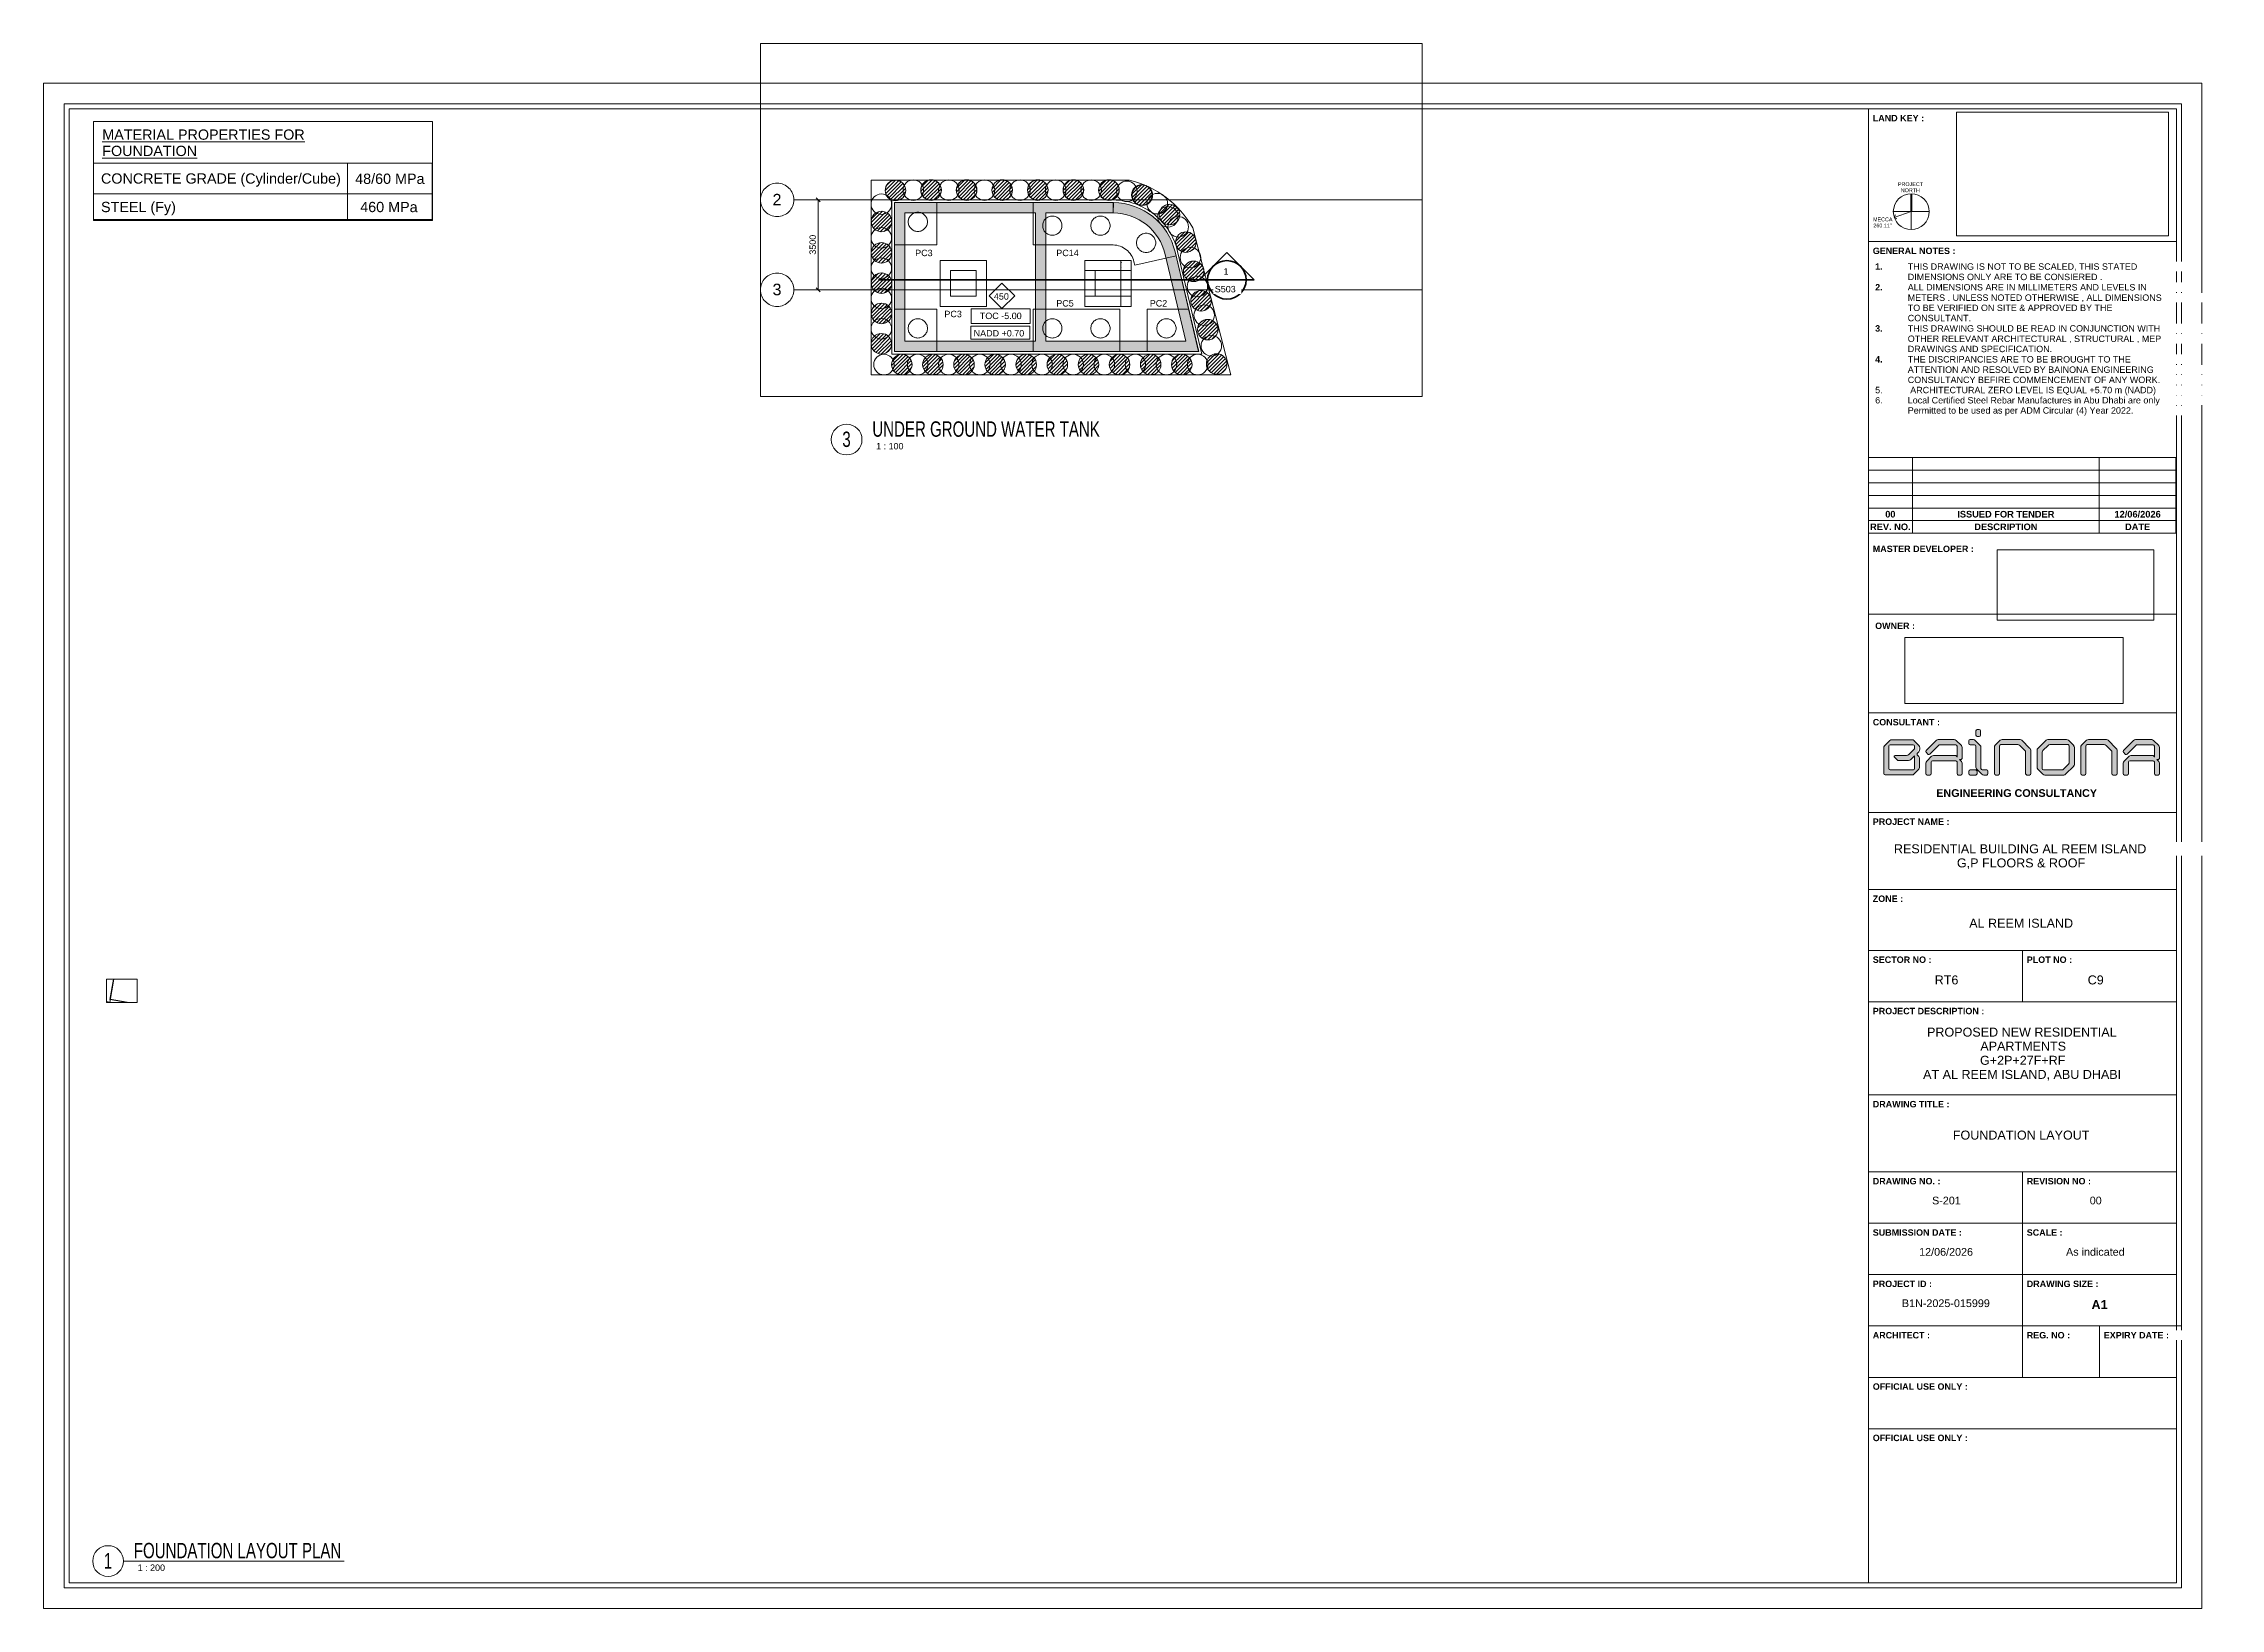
# Paper-space layout 'Layout1' of a CAD drawing. Header units: millimetres. Extents: x -25 to 824, y -236 to 373.
# The model-space entities are those that its viewports show. They can reach past a viewport. Long polylines and large blocks are cut down to what shows.
import ezdxf

# ---------------------------------------------------------------- set-up
doc = ezdxf.new("R2010")
doc.units = ezdxf.units.MM
for name, pattern in [('DASH 2mm', [800, 400, -400]), ('DASH 4mm', [1600, 800, -800]), ('Dashed', [3810, 2540, -1270]), ('Grid Line', [4445, 2540, -635, 635, -635]), ('Hidden', [1428.75, 952.5, -476.25])]:
    doc.linetypes.add(name, pattern=pattern)
for name, color, linetype, lineweight in [('A-ANNO-DIMS', 211, 'Continuous', 5), ('A-ANNO-DIMS-100', 211, 'Continuous', 5), ('A-ANNO-DIMS-200', 211, 'Continuous', 5), ('A-ANNO-NOTE', 131, 'Continuous', 5), ('A-DETL', 90, 'Continuous', 5), ('A-DETL-GENF', 92, 'Continuous', 5), ('A-DETL-THIN', 151, 'Continuous', 5), ('A-WALL-HDLN', 110, 'Continuous', 5), ('A-WALL-PATT', 111, 'Continuous', 15), ('G-ANNO-DIMS', 111, 'Continuous', 5), ('G-ANNO-SCHD', 231, 'Continuous', 5), ('G-ANNO-TEXT', 231, 'Continuous', 5), ('G-ANNO-TTLB', 6, 'Continuous', 5), ('G-ANNO-TTLB-MEDM', 33, 'Continuous', 15), ('G-ANNO-TTLB-THIN', 151, 'Continuous', 5), ('I-WALL', 2, 'Continuous', 5), ('S-COLS-HDLN', 52, 'Dashed', 5), ('S-FNDN', 32, 'Continuous', 15), ('S-FNDN-HDLN', 4, 'DASH 2mm', 5), ('S-FNDN-IDEN', 2, 'Continuous', 5), ('S-GRID', 1, 'Continuous', 5), ('S-GRID-IDEN', 1, 'Continuous', 5)]:
    doc.layers.add(name, color=color, linetype=linetype, lineweight=lineweight)
doc.layers.add('G-ANNO-NPLT', color=191, linetype='Continuous')
doc.styles.add('Arial Rounded MT Bold_B', font='', dxfattribs={"height": 3})
doc.styles.add('Arial_1', font='arial.ttf', dxfattribs={"height": 500})
doc.styles.add('Arial_10', font='arial.ttf', dxfattribs={"height": 3.5})
doc.styles.add('Arial_11', font='arial.ttf', dxfattribs={"width": 0.7, "height": 6})
doc.styles.add('Arial_4', font='arial.ttf', dxfattribs={"height": 450})
doc.styles.add('Arial_5', font='arial.ttf', dxfattribs={"height": 250})
doc.styles.add('Arial_6', font='arial.ttf', dxfattribs={"height": 800})
doc.styles.add('Arial_7', font='arial.ttf', dxfattribs={"height": 1.5})
doc.styles.add('Arial_8', font='arial.ttf', dxfattribs={"height": 2.5})
doc.styles.add('Arial_9', font='arial.ttf', dxfattribs={"height": 3})
doc.styles.add('Arial_B', font='arialbd.ttf', dxfattribs={"height": 2.5})
doc.styles.add('Arial_B_1', font='arialbd.ttf', dxfattribs={"height": 3.5})
doc.styles.add('Arial_B_2', font='arialbd.ttf', dxfattribs={"height": 2.579365})
doc.styles.get('Arial Rounded MT Bold_B').set_extended_font_data('Arial Rounded MT Bold', bold=True)
doc.dimstyles.new('Diagonal_-_2_5mm_Round_5mm_-2_5', dxfattribs={"dimscale": 304.8, "dimtxt": 1.673654, "dimasz": 0.984252, "dimexe": 0.065617, "dimexo": 0.0625, "dimgap": 0.065617, "dimtad": 1, "dimdec": 0, "dimlfac": 304.8, "dimrnd": 5, "dimdsep": 46, "dimtxsty": 'Arial_1', "dimblk1": 'OBLIQUE', "dimblk2": 'OBLIQUE', "dimsah": 1, "dimcen": 0.09, "dimazin": 0, "dimtfac": 1, "dimtdec": 4, "dimtix": 1, "dimtmove": 0, "dimatfit": 3, "dimfxl": 0.005167, "dimfxlon": 1, "dimtvp": 1, "dimtolj": 1, "dimtzin": 0, "dimarcsym": 2})
doc.dimstyles.new('Diagonal_-_2_5mm_Round_5mm_-2_5_2', dxfattribs={"dimscale": 304.8, "dimtxt": 0.836827, "dimasz": 0.492126, "dimexe": 0.032808, "dimexo": 0.0625, "dimgap": 0.032808, "dimtad": 1, "dimdec": 0, "dimlfac": 304.8, "dimrnd": 5, "dimdsep": 46, "dimtxsty": 'Arial_5', "dimblk1": 'OBLIQUE', "dimblk2": 'OBLIQUE', "dimsah": 1, "dimcen": 0.09, "dimazin": 0, "dimtfac": 1, "dimtdec": 4, "dimtix": 1, "dimtmove": 0, "dimatfit": 3, "dimfxl": 0.002583, "dimfxlon": 1, "dimtvp": 1, "dimtolj": 1, "dimtzin": 0, "dimarcsym": 2})
picture_1 = doc.add_image_def('image1.png', size_in_pixel=(20171, 6075))
picture_2 = doc.add_image_def('image2.jpg', size_in_pixel=(1469, 659))
picture_3 = doc.add_image_def('image3.png', size_in_pixel=(853, 498))
pattern_1 = [(45, (44548.6, 0), (-178.2022, 178.2022), []), (45, (44726.8, 0), (-178.2022, 178.2022), [126.008, -63.004])]
pattern_2 = [(45, (44548.61, 0), (-70.71068, 70.71068), [])]

psp = doc.layouts.get("Layout1")

msp = doc.modelspace()

# ---------------------------------------------------------------- texts
at = {"layer": 'G-ANNO-DIMS', "insert": (128948.5419, 33951.9108), "char_height": 250, "width": 1946.638996, "attachment_point": 1, "line_spacing_factor": 0.941778, "style": 'Arial_5'}
msp.add_mtext('TOC -5.00', dxfattribs=at)
at = {"layer": 'G-ANNO-TEXT', "color": 7, "lineweight": 13, "insert": (128709.1451, 33274.7279), "char_height": 250, "width": 2381.011875, "attachment_point": 1, "style": 'Arial_5'}
msp.add_mtext('NADD +0.70', dxfattribs=at)
at = {"layer": 'G-ANNO-TEXT', "color": 7, "char_height": 800, "attachment_point": 1, "style": 'Arial_6'}
for s, insert, width in [('\\LMATERIAL PROPERTIES FOR ', (149511.9927, 11034.6937), 19657.3775), ('\\LFOUNDATION', (149511.9927, 9764.6937), 8994.93375), ('CONCRETE GRADE (Cylinder/Cube)', (149411.9927, 7615.8185), 22719.82375), ('48/60 MPa', (169218.5929, 7595.8185), 6589.87125), ('STEEL (Fy)', (149411.9927, 5395.8185), 7102.95125), ('460 MPa', (169611.9927, 5395.8185), 5451.475)]:
    msp.add_mtext(s, dxfattribs=dict(at, insert=insert, width=width))
at = {"layer": 'S-FNDN-IDEN', "char_height": 250, "attachment_point": 1, "style": 'Arial_5'}
for s, insert, width in [('PC3', (126429.643, 36402.8605), 817.72125), ('PC14', (131928.907, 36402.8605), 1050.210625), ('450', (129496.5635, 34711.1718), 697.468125), ('PC5', (131928.907, 34441.3046), 817.72125), ('PC2', (135569.942, 34441.3046), 817.72125), ('PC3', (127568.2336, 34025.6844), 817.72125)]:
    msp.add_mtext(s, dxfattribs=dict(at, insert=insert, width=width))

# ---------------------------------------------------------------- blocks, each defined once
blk = doc.blocks.new('BEC-2099-AR-A1 - BEC-2099-AR-A1-6533615-FOUNDATION LAYOUT')
at = {"layer": 'G-ANNO-TTLB'}
h = blk.add_hatch(color=256, dxfattribs=at)
edge = h.paths.add_edge_path()
edge.add_line((727.81, 542.96), (727.81, 549.95))
edge.add_arc((728.23, 542.96), 7, 86.54481, 93.45519, ccw=False)
edge.add_line((728.65, 549.95), (728.65, 542.96))
edge.add_line((728.65, 542.96), (727.81, 542.96))
h = blk.add_hatch(color=256, dxfattribs=at)
edge = h.paths.add_edge_path()
edge.add_arc((811.83, 328.2), 1, 135, 180, ccw=False)
edge.add_line((811.12, 328.91), (813.06, 330.85))
edge.add_arc((813.77, 330.14), 1, 90, 135, ccw=False)
edge.add_line((813.77, 331.14), (821.96, 331.14))
edge.add_spline(control_points=[(821.96, 331.14), (822.13, 331.15), (822.44, 331.13), (822.77, 330.94), (822.9, 330.71), (822.94, 330.57)], knot_values=[0, 0, 0, 0, 0.333333, 0.666667, 1, 1, 1, 1], degree=3, periodic=0)
edge.add_line((822.94, 330.57), (822.94, 334.86))
edge.add_arc((822.44, 334.86), 0.5, 0, 90)
edge.add_line((822.44, 335.36), (816.38, 335.36))
edge.add_arc((816.38, 334.36), 1, 90, 135)
edge.add_line((815.68, 335.07), (812.3, 331.69))
edge.add_arc((811.94, 332.04), 0.5, 225, 315, ccw=False)
edge.add_line((811.59, 331.69), (810.88, 332.4))
edge.add_arc((811.24, 332.75), 0.5, 135, 225, ccw=False)
edge.add_line((810.88, 333.1), (814.85, 337.07))
edge.add_arc((815.56, 336.36), 1, 90, 135, ccw=False)
edge.add_line((815.56, 337.36), (821.89, 337.36))
edge.add_arc((821.89, 336.36), 1, 45, 90, ccw=False)
edge.add_line((822.6, 337.07), (824.65, 335.02))
edge.add_arc((823.94, 334.31), 1, 0, 45, ccw=False)
edge.add_line((824.94, 334.31), (824.94, 330.14))
edge.add_spline(control_points=[(824.94, 330.14), (824.94, 330.03), (824.88, 329.79), (824.65, 329.64), (824.35, 329.6), (824.13, 329.6), (823.96, 329.62), (823.87, 329.64)], knot_values=[0, 0, 0, 0, 0.25, 0.625, 0.75, 0.875, 1, 1, 1, 1], degree=3, periodic=0)
edge.add_line((823.87, 329.64), (824.65, 328.87))
edge.add_arc((823.94, 328.16), 1, 0, 45, ccw=False)
edge.add_line((824.94, 328.16), (824.94, 324.07))
edge.add_arc((824.44, 324.07), 0.5, -90, 0, ccw=False)
edge.add_line((824.44, 323.57), (823.44, 323.57))
edge.add_arc((823.44, 324.07), 0.5, 180, 270, ccw=False)
edge.add_line((822.94, 324.07), (822.94, 328.64))
edge.add_arc((822.44, 328.64), 0.5, 0, 90)
edge.add_line((822.44, 329.14), (813.33, 329.14))
edge.add_arc((813.33, 328.64), 0.5, 90, 180)
edge.add_line((812.83, 328.64), (812.83, 324.07))
edge.add_arc((812.33, 324.07), 0.5, -90, 0, ccw=False)
edge.add_line((812.33, 323.57), (811.33, 323.57))
edge.add_arc((811.33, 324.07), 0.5, 180, 270, ccw=False)
edge.add_line((810.83, 324.07), (810.83, 328.2))
edge = h.paths.add_edge_path()
edge.add_line((803.42, 335.4), (796.77, 335.4))
edge.add_arc((796.77, 334.9), 0.5, 90, 180)
edge.add_line((796.27, 334.9), (796.27, 324.07))
edge.add_arc((795.77, 324.07), 0.5, -90, 0, ccw=False)
edge.add_line((795.77, 323.57), (794.77, 323.57))
edge.add_arc((794.77, 324.07), 0.5, 180, 270, ccw=False)
edge.add_line((794.27, 324.07), (794.27, 334.44))
edge.add_arc((795.27, 334.44), 1, 135, 180, ccw=False)
edge.add_line((794.57, 335.15), (796.53, 337.11))
edge.add_arc((797.23, 336.4), 1, 90, 135, ccw=False)
edge.add_line((797.23, 337.4), (804.25, 337.4))
edge.add_arc((804.25, 336.4), 1, 45, 90, ccw=False)
edge.add_line((804.95, 337.11), (808.11, 333.95))
edge.add_arc((807.41, 333.24), 1, 0, 45, ccw=False)
edge.add_line((808.41, 333.24), (808.41, 324.07))
edge.add_arc((807.91, 324.07), 0.5, -90, 0, ccw=False)
edge.add_line((807.91, 323.57), (806.91, 323.57))
edge.add_arc((806.91, 324.07), 0.5, 180, 270, ccw=False)
edge.add_line((806.41, 324.07), (806.41, 332.41))
edge.add_arc((805.41, 332.41), 1, 0, 45)
edge.add_line((806.11, 333.12), (804.12, 335.11))
edge.add_arc((803.42, 334.4), 1, 45, 90)
edge = h.paths.add_edge_path()
edge.add_line((787.66, 323.57), (780.23, 323.57))
edge.add_arc((780.23, 324.57), 1, 225, 270, ccw=False)
edge.add_line((779.53, 323.86), (777.54, 325.85))
edge.add_arc((778.25, 326.56), 1, 180, 225, ccw=False)
edge.add_line((777.25, 326.56), (777.25, 333.2))
edge.add_arc((778.25, 333.2), 1, 135, 180, ccw=False)
edge.add_line((777.54, 333.9), (780.75, 337.11))
edge.add_arc((781.45, 336.4), 1, 90, 135, ccw=False)
edge.add_line((781.45, 337.4), (788.74, 337.4))
edge.add_arc((788.74, 336.4), 1, 45, 90, ccw=False)
edge.add_line((789.45, 337.11), (791.5, 335.06))
edge.add_arc((790.79, 334.35), 1, 0, 45, ccw=False)
edge.add_line((791.79, 334.35), (791.79, 327.71))
edge.add_arc((790.79, 327.71), 1, 315, 360, ccw=False)
edge.add_line((791.5, 327), (788.36, 323.86))
edge.add_arc((787.66, 324.57), 1, 270, 315, ccw=False)
edge = h.paths.add_edge_path()
edge.add_arc((780.25, 332.44), 1, 135, 180)
edge.add_line((779.25, 332.44), (779.25, 326.07))
edge.add_arc((779.75, 326.07), 0.5, 180, 270)
edge.add_line((779.75, 325.57), (786.83, 325.57))
edge.add_arc((786.83, 326.57), 1, 270, 315)
edge.add_line((787.53, 325.86), (789.5, 327.83))
edge.add_arc((788.79, 328.53), 1, 315, 360)
edge.add_line((789.79, 328.53), (789.79, 334.9))
edge.add_arc((789.29, 334.9), 0.5, 0, 90)
edge.add_line((789.29, 335.4), (782.21, 335.4))
edge.add_arc((782.21, 334.4), 1, 90, 135)
edge.add_line((781.51, 335.11), (779.54, 333.14))
edge = h.paths.add_edge_path()
edge.add_line((769.79, 335.4), (763.14, 335.4))
edge.add_arc((763.14, 334.9), 0.5, 90, 180)
edge.add_line((762.64, 334.9), (762.64, 324.07))
edge.add_arc((762.14, 324.07), 0.5, -90, 0, ccw=False)
edge.add_line((762.14, 323.57), (761.14, 323.57))
edge.add_arc((761.14, 324.07), 0.5, 180, 270, ccw=False)
edge.add_line((760.64, 324.07), (760.64, 334.44))
edge.add_arc((761.64, 334.44), 1, 135, 180, ccw=False)
edge.add_line((760.94, 335.15), (762.9, 337.11))
edge.add_arc((763.6, 336.4), 1, 90, 135, ccw=False)
edge.add_line((763.6, 337.4), (770.62, 337.4))
edge.add_arc((770.62, 336.4), 1, 45, 90, ccw=False)
edge.add_line((771.32, 337.11), (774.48, 333.95))
edge.add_arc((773.78, 333.24), 1, 0, 45, ccw=False)
edge.add_line((774.78, 333.24), (774.78, 324.07))
edge.add_arc((774.28, 324.07), 0.5, -90, 0, ccw=False)
edge.add_line((774.28, 323.57), (773.28, 323.57))
edge.add_arc((773.28, 324.07), 0.5, 180, 270, ccw=False)
edge.add_line((772.78, 324.07), (772.78, 332.41))
edge.add_arc((771.78, 332.41), 1, 0, 45)
edge.add_line((772.48, 333.12), (770.49, 335.11))
edge.add_arc((769.79, 334.4), 1, 45, 90)
edge = h.paths.add_edge_path()
edge.add_line((753.43, 339.11), (753.43, 340.83))
edge.add_arc((753.93, 340.83), 0.5, 90, 180, ccw=False)
edge.add_line((753.93, 341.33), (754.73, 341.33))
edge.add_arc((754.73, 340.83), 0.5, 0, 90, ccw=False)
edge.add_line((755.23, 340.83), (755.23, 339.11))
edge.add_arc((754.73, 339.11), 0.5, -90, 0, ccw=False)
edge.add_line((754.73, 338.61), (753.93, 338.61))
edge.add_arc((753.93, 339.11), 0.5, 180, 270, ccw=False)
edge = h.paths.add_edge_path()
edge.add_line((751.11, 325.53), (753.34, 325.53))
edge.add_arc((753.34, 325.03), 0.5, 0, 90, ccw=False)
edge.add_line((753.84, 325.03), (753.84, 324.07))
edge.add_arc((753.34, 324.07), 0.5, -90, 0, ccw=False)
edge.add_line((753.34, 323.57), (751.11, 323.57))
edge.add_arc((751.11, 324.07), 0.5, 180, 270, ccw=False)
edge.add_line((750.61, 324.07), (750.61, 325.03))
edge.add_arc((751.11, 325.03), 0.5, 90, 180, ccw=False)
edge = h.paths.add_edge_path()
edge.add_line((750.61, 335.86), (750.61, 336.86))
edge.add_arc((751.11, 336.86), 0.5, 90, 180, ccw=False)
edge.add_line((751.11, 337.36), (752.42, 337.36))
edge.add_arc((752.42, 336.36), 1, 45, 90, ccw=False)
edge.add_line((753.13, 337.07), (755.1, 335.1))
edge.add_arc((754.39, 334.39), 1, 0, 45, ccw=False)
edge.add_line((755.39, 334.39), (755.39, 326.07))
edge.add_arc((755.89, 326.07), 0.5, 180, 270)
edge.add_line((755.89, 325.57), (757.61, 325.57))
edge.add_arc((757.61, 325.07), 0.5, 0, 90, ccw=False)
edge.add_line((758.11, 325.07), (758.11, 324.07))
edge.add_arc((757.61, 324.07), 0.5, -90, 0, ccw=False)
edge.add_line((757.61, 323.57), (756.44, 323.57))
edge.add_arc((756.44, 324.57), 1, 225, 270, ccw=False)
edge.add_line((755.73, 323.86), (753.68, 325.92))
edge.add_arc((754.39, 326.62), 1, 180, 225, ccw=False)
edge.add_line((753.39, 326.62), (753.39, 334.86))
edge.add_arc((752.89, 334.86), 0.5, 0, 90)
edge.add_line((752.89, 335.36), (751.11, 335.36))
edge.add_arc((751.11, 335.86), 0.5, 180, 270, ccw=False)
edge = h.paths.add_edge_path()
edge.add_arc((734.94, 328.2), 1, 135, 180, ccw=False)
edge.add_line((734.23, 328.91), (736.17, 330.85))
edge.add_arc((736.88, 330.14), 1, 90, 135, ccw=False)
edge.add_line((736.88, 331.14), (745.07, 331.14))
edge.add_spline(control_points=[(745.07, 331.14), (745.24, 331.15), (745.55, 331.13), (745.87, 330.94), (746, 330.71), (746.05, 330.57)], knot_values=[0, 0, 0, 0, 0.333333, 0.666667, 1, 1, 1, 1], degree=3, periodic=0)
edge.add_line((746.05, 330.57), (746.05, 334.86))
edge.add_arc((745.55, 334.86), 0.5, 0, 90)
edge.add_line((745.55, 335.36), (739.49, 335.36))
edge.add_arc((739.49, 334.36), 1, 90, 135)
edge.add_line((738.78, 335.07), (735.4, 331.69))
edge.add_arc((735.05, 332.04), 0.5, 225, 315, ccw=False)
edge.add_line((734.7, 331.69), (733.99, 332.4))
edge.add_arc((734.34, 332.75), 0.5, 135, 225, ccw=False)
edge.add_line((733.99, 333.1), (737.96, 337.07))
edge.add_arc((738.66, 336.36), 1, 90, 135, ccw=False)
edge.add_line((738.66, 337.36), (745, 337.36))
edge.add_arc((745, 336.36), 1, 45, 90, ccw=False)
edge.add_line((745.71, 337.07), (747.75, 335.02))
edge.add_arc((747.05, 334.31), 1, 0, 45, ccw=False)
edge.add_line((748.05, 334.31), (748.05, 330.14))
edge.add_spline(control_points=[(748.05, 330.14), (748.05, 330.03), (747.99, 329.79), (747.76, 329.64), (747.45, 329.6), (747.24, 329.6), (747.07, 329.62), (746.98, 329.64)], knot_values=[0, 0, 0, 0, 0.25, 0.625, 0.75, 0.875, 1, 1, 1, 1], degree=3, periodic=0)
edge.add_line((746.98, 329.64), (747.75, 328.87))
edge.add_arc((747.05, 328.16), 1, 0, 45, ccw=False)
edge.add_line((748.05, 328.16), (748.05, 324.07))
edge.add_arc((747.55, 324.07), 0.5, -90, 0, ccw=False)
edge.add_line((747.55, 323.57), (746.55, 323.57))
edge.add_arc((746.55, 324.07), 0.5, 180, 270, ccw=False)
edge.add_line((746.05, 324.07), (746.05, 328.64))
edge.add_arc((745.55, 328.64), 0.5, 0, 90)
edge.add_line((745.55, 329.14), (736.44, 329.14))
edge.add_arc((736.44, 328.64), 0.5, 90, 180)
edge.add_line((735.94, 328.64), (735.94, 324.07))
edge.add_arc((735.44, 324.07), 0.5, -90, 0, ccw=False)
edge.add_line((735.44, 323.57), (734.44, 323.57))
edge.add_arc((734.44, 324.07), 0.5, 180, 270, ccw=False)
edge.add_line((733.94, 324.07), (733.94, 328.2))
edge = h.paths.add_edge_path()
edge.add_line((721.93, 331.14), (726.4, 331.14))
edge.add_arc((726.4, 332.43), 1.29, 270, 315)
edge.add_line((727.31, 331.52), (729.54, 333.75))
edge.add_line((729.54, 333.75), (729.54, 334.83))
edge.add_arc((728.99, 334.83), 0.545, 0, 90)
edge.add_line((728.99, 335.38), (719.98, 335.38))
edge.add_arc((719.98, 334.88), 0.5, 90, 180)
edge.add_line((719.48, 334.88), (719.48, 326.07))
edge.add_arc((719.98, 326.07), 0.5, 180, 270)
edge.add_line((719.98, 325.57), (729.04, 325.57))
edge.add_arc((729.04, 326.07), 0.5, 270, 360)
edge.add_line((729.54, 326.07), (729.54, 331))
edge.add_line((729.54, 331), (728.09, 329.55))
edge.add_arc((727.2, 330.44), 1.25, 270, 315, ccw=False)
edge.add_line((727.2, 329.19), (723.41, 329.19))
edge.add_arc((723.41, 330.19), 1, 225, 270, ccw=False)
edge.add_line((722.7, 329.48), (721.67, 330.51))
edge.add_arc((721.93, 330.77), 0.369, 90, 225, ccw=False)
edge = h.paths.add_edge_path()
edge.add_line((717.49, 324.11), (717.49, 334.19))
edge.add_arc((718.49, 334.19), 1, 135, 180, ccw=False)
edge.add_line((717.79, 334.9), (719.88, 336.99))
edge.add_arc((720.59, 336.29), 1, 90, 135, ccw=False)
edge.add_line((720.59, 337.29), (728.58, 337.29))
edge.add_arc((728.58, 336.29), 1, 45, 90, ccw=False)
edge.add_line((729.28, 336.99), (731.18, 335.1))
edge.add_arc((729.04, 333.8), 2.5, -13.71187, 31.28813, ccw=False)
edge.add_arc((728.49, 334.5), 3.25, 311.35814, 336.57367, ccw=False)
edge.add_arc((730.97, 331.68), 0.5, 131.35814, 230.69651)
edge.add_arc((728.93, 329.19), 2.72, 22.35141, 50.69651, ccw=False)
edge.add_line((731.44, 330.23), (731.44, 326.54))
edge.add_arc((730.44, 326.54), 1, 315, 360, ccw=False)
edge.add_line((731.15, 325.83), (729.23, 323.9))
edge.add_arc((728.52, 324.61), 1, 270, 315, ccw=False)
edge.add_line((728.52, 323.61), (717.99, 323.61))
edge.add_arc((717.99, 324.11), 0.5, 180, 270, ccw=False)
at = {"layer": 'A-ANNO-NOTE'}
for p, q in [((721.23, 542.96), (735.23, 542.96)), ((728.23, 542.96), (721.61, 540.68)), ((728.23, 549.96), (728.23, 542.96)), ((728.23, 542.96), (728.23, 535.96)), ((721.61, 540.68), (722.08, 541.69)), ((721.61, 540.68), (722.6, 540.18))]:
    blk.add_line(p, q, dxfattribs=at)
for start, end in [(0, 180), (180, 360)]:
    blk.add_arc((728.23, 542.96), 7, start, end, dxfattribs=at)
at = {"layer": 'G-ANNO-TTLB'}
for p, q in [((841.5, 593), (0.5, 593)), ((0.5, 593), (0.5, -1)), ((841.5, -1), (841.5, 593)), ((753.43, 340.83), (753.43, 339.11)), ((754.73, 341.33), (753.93, 341.33)), ((755.23, 339.11), (755.23, 340.83)), ((717.49, 334.19), (717.49, 324.11)), ((719.88, 336.99), (717.79, 334.9)), ((719.48, 326.07), (719.48, 334.88)), ((719.98, 335.38), (728.99, 335.38)), ((728.58, 337.29), (720.59, 337.29)), ((726.4, 331.14), (721.93, 331.14)), ((729.54, 333.75), (727.31, 331.52)), ((728.09, 329.55), (729.54, 331)), ((731.18, 335.1), (729.28, 336.99)), ((729.54, 334.83), (729.54, 333.75)), ((729.54, 331), (729.54, 326.07)), ((737.96, 337.07), (733.99, 333.1)), ((733.99, 332.4), (734.7, 331.69)), ((736.17, 330.85), (734.23, 328.91)), ((735.4, 331.69), (738.78, 335.07)), ((745.07, 331.14), (736.88, 331.14)), ((745, 337.36), (738.66, 337.36)), ((739.49, 335.36), (745.55, 335.36)), ((747.75, 335.02), (745.71, 337.07)), ((746.05, 334.86), (746.05, 330.57)), ((748.05, 330.14), (748.05, 334.31)), ((750.61, 336.86), (750.61, 335.86)), ((752.42, 337.36), (751.11, 337.36)), ((751.11, 335.36), (752.89, 335.36)), ((755.1, 335.1), (753.13, 337.07)), ((753.39, 334.86), (753.39, 326.62)), ((753.93, 338.61), (754.73, 338.61)), ((755.39, 326.07), (755.39, 334.39)), ((760.64, 334.44), (760.64, 324.07)), ((762.9, 337.11), (760.94, 335.15)), ((762.64, 324.07), (762.64, 334.9)), ((763.14, 335.4), (769.79, 335.4)), ((770.62, 337.4), (763.6, 337.4)), ((770.49, 335.11), (772.48, 333.12)), ((774.48, 333.95), (771.32, 337.11)), ((772.78, 332.41), (772.78, 324.07)), ((774.78, 324.07), (774.78, 333.24)), ((777.25, 333.2), (777.25, 326.56)), ((780.75, 337.11), (777.54, 333.9)), ((779.25, 326.07), (779.25, 332.44)), ((779.54, 333.14), (781.51, 335.11)), ((788.74, 337.4), (781.45, 337.4)), ((782.21, 335.4), (789.29, 335.4)), ((791.5, 335.06), (789.45, 337.11)), ((789.79, 334.9), (789.79, 328.53)), ((791.79, 327.71), (791.79, 334.35)), ((794.27, 334.44), (794.27, 324.07)), ((796.53, 337.11), (794.57, 335.15)), ((796.27, 324.07), (796.27, 334.9)), ((796.77, 335.4), (803.42, 335.4)), ((804.25, 337.4), (797.23, 337.4)), ((804.12, 335.11), (806.11, 333.12)), ((808.11, 333.95), (804.95, 337.11)), ((806.41, 332.41), (806.41, 324.07)), ((808.41, 324.07), (808.41, 333.24)), ((814.85, 337.07), (810.88, 333.1)), ((810.88, 332.4), (811.59, 331.69)), ((813.06, 330.85), (811.12, 328.91)), ((812.3, 331.69), (815.68, 335.07)), ((821.96, 331.14), (813.77, 331.14)), ((821.89, 337.36), (815.56, 337.36)), ((816.38, 335.36), (822.44, 335.36)), ((824.65, 335.02), (822.6, 337.07)), ((822.94, 334.86), (822.94, 330.57)), ((824.94, 330.14), (824.94, 334.31)), ((717.99, 323.61), (728.52, 323.61)), ((729.04, 325.57), (719.98, 325.57)), ((721.67, 330.51), (722.7, 329.48)), ((723.41, 329.19), (727.2, 329.19)), ((729.23, 323.9), (731.15, 325.83)), ((731.44, 326.54), (731.44, 330.23)), ((733.94, 328.2), (733.94, 324.07)), ((734.44, 323.57), (735.44, 323.57)), ((735.94, 324.07), (735.94, 328.64)), ((736.44, 329.14), (745.55, 329.14)), ((746.05, 328.64), (746.05, 324.07)), ((746.55, 323.57), (747.55, 323.57)), ((747.75, 328.87), (746.98, 329.64)), ((748.05, 324.07), (748.05, 328.16)), ((750.61, 325.03), (750.61, 324.07)), ((753.34, 325.53), (751.11, 325.53)), ((751.11, 323.57), (753.34, 323.57)), ((753.68, 325.92), (755.73, 323.86)), ((753.84, 324.07), (753.84, 325.03)), ((757.61, 325.57), (755.89, 325.57)), ((756.44, 323.57), (757.61, 323.57)), ((758.11, 324.07), (758.11, 325.07)), ((761.14, 323.57), (762.14, 323.57)), ((773.28, 323.57), (774.28, 323.57)), ((777.54, 325.85), (779.53, 323.86)), ((786.83, 325.57), (779.75, 325.57)), ((780.23, 323.57), (787.66, 323.57)), ((789.5, 327.83), (787.53, 325.86)), ((788.36, 323.86), (791.5, 327)), ((794.77, 323.57), (795.77, 323.57)), ((806.91, 323.57), (807.91, 323.57)), ((810.83, 328.2), (810.83, 324.07)), ((811.33, 323.57), (812.33, 323.57)), ((812.83, 324.07), (812.83, 328.64)), ((813.33, 329.14), (822.44, 329.14)), ((822.94, 328.64), (822.94, 324.07)), ((823.44, 323.57), (824.44, 323.57)), ((824.65, 328.87), (823.87, 329.64)), ((824.94, 324.07), (824.94, 328.16)), ((0.5, -1), (841.5, -1))]:
    blk.add_line(p, q, dxfattribs=at)
for centre, radius, start, end in [((753.93, 340.83), 0.5, 90, 180), ((754.73, 340.83), 0.5, 0, 90), ((718.49, 334.19), 1, 135, 180), ((719.98, 334.88), 0.5, 90, 180), ((720.59, 336.29), 1, 90, 135), ((721.93, 330.77), 0.369, 90, 225), ((726.4, 332.43), 1.29, 270, 315), ((728.58, 336.29), 1, 45, 90), ((728.99, 334.83), 0.545, 0, 90), ((730.97, 331.68), 0.5, 131.35814, 230.69651), ((728.49, 334.5), 3.25, 311.35814, 336.57367), ((728.93, 329.19), 2.72, 22.35141, 50.69651), ((729.04, 333.8), 2.5, 346.28813, 31.28813), ((734.34, 332.75), 0.5, 135, 225), ((735.05, 332.04), 0.5, 225, 315), ((736.88, 330.14), 1, 90, 135), ((738.66, 336.36), 1, 90, 135), ((739.49, 334.36), 1, 90, 135), ((745, 336.36), 1, 45, 90), ((745.55, 334.86), 0.5, 0, 90), ((747.05, 334.31), 1, 0, 45), ((751.11, 336.86), 0.5, 90, 180), ((751.11, 335.86), 0.5, 180, 270), ((752.42, 336.36), 1, 45, 90), ((752.89, 334.86), 0.5, 0, 90), ((753.93, 339.11), 0.5, 180, 270), ((754.73, 339.11), 0.5, 270, 0), ((754.39, 334.39), 1, 0, 45), ((761.64, 334.44), 1, 135, 180), ((763.14, 334.9), 0.5, 90, 180), ((763.6, 336.4), 1, 90, 135), ((769.79, 334.4), 1, 45, 90), ((770.62, 336.4), 1, 45, 90), ((771.78, 332.41), 1, 0, 45), ((773.78, 333.24), 1, 0, 45), ((778.25, 333.2), 1, 135, 180), ((780.25, 332.44), 1, 135, 180), ((781.45, 336.4), 1, 90, 135), ((782.21, 334.4), 1, 90, 135), ((788.74, 336.4), 1, 45, 90), ((789.29, 334.9), 0.5, 0, 90), ((790.79, 334.35), 1, 0, 45), ((795.27, 334.44), 1, 135, 180), ((796.77, 334.9), 0.5, 90, 180), ((797.23, 336.4), 1, 90, 135), ((803.42, 334.4), 1, 45, 90), ((804.25, 336.4), 1, 45, 90), ((805.41, 332.41), 1, 0, 45), ((807.41, 333.24), 1, 0, 45), ((811.24, 332.75), 0.5, 135, 225), ((811.94, 332.04), 0.5, 225, 315), ((813.77, 330.14), 1, 90, 135), ((815.56, 336.36), 1, 90, 135), ((816.38, 334.36), 1, 90, 135), ((821.89, 336.36), 1, 45, 90), ((822.44, 334.86), 0.5, 0, 90), ((823.94, 334.31), 1, 0, 45), ((717.99, 324.11), 0.5, 180, 270), ((719.98, 326.07), 0.5, 180, 270), ((723.41, 330.19), 1, 225, 270), ((727.2, 330.44), 1.25, 270, 315), ((728.52, 324.61), 1, 270, 315), ((729.04, 326.07), 0.5, 270, 0), ((730.44, 326.54), 1, 315, 360), ((734.94, 328.2), 1, 135, 180), ((734.44, 324.07), 0.5, 180, 270), ((735.44, 324.07), 0.5, 270, 0), ((736.44, 328.64), 0.5, 90, 180), ((745.55, 328.64), 0.5, 0, 90), ((746.55, 324.07), 0.5, 180, 270), ((747.55, 324.07), 0.5, 270, 0), ((747.05, 328.16), 1, 0, 45), ((751.11, 325.03), 0.5, 90, 180), ((751.11, 324.07), 0.5, 180, 270), ((753.34, 325.03), 0.5, 0, 90), ((753.34, 324.07), 0.5, 270, 0), ((754.39, 326.62), 1, 180, 225), ((755.89, 326.07), 0.5, 180, 270), ((756.44, 324.57), 1, 225, 270), ((757.61, 325.07), 0.5, 0, 90), ((757.61, 324.07), 0.5, 270, 0), ((761.14, 324.07), 0.5, 180, 270), ((762.14, 324.07), 0.5, 270, 0), ((773.28, 324.07), 0.5, 180, 270), ((774.28, 324.07), 0.5, 270, 0), ((778.25, 326.56), 1, 180, 225), ((779.75, 326.07), 0.5, 180, 270), ((780.23, 324.57), 1, 225, 270), ((786.83, 326.57), 1, 270, 315), ((787.66, 324.57), 1, 270, 315), ((788.79, 328.53), 1, 315, 360), ((790.79, 327.71), 1, 315, 360), ((794.77, 324.07), 0.5, 180, 270), ((795.77, 324.07), 0.5, 270, 0), ((806.91, 324.07), 0.5, 180, 270), ((807.91, 324.07), 0.5, 270, 0), ((811.83, 328.2), 1, 135, 180), ((811.33, 324.07), 0.5, 180, 270), ((812.33, 324.07), 0.5, 270, 0), ((813.33, 328.64), 0.5, 90, 180), ((822.44, 328.64), 0.5, 0, 90), ((823.44, 324.07), 0.5, 180, 270), ((824.44, 324.07), 0.5, 270, 0), ((823.94, 328.16), 1, 0, 45)]:
    blk.add_arc(centre, radius, start, end, dxfattribs=at)
for points in [[(746.05, 330.57), (746, 330.71), (745.87, 330.94), (745.55, 331.13), (745.24, 331.15), (745.07, 331.14)], [(822.94, 330.57), (822.9, 330.71), (822.77, 330.94), (822.44, 331.13), (822.13, 331.15), (821.96, 331.14)]]:
    blk.add_open_spline(points, degree=3, dxfattribs=at)
for points in [[(746.98, 329.64), (747.07, 329.62), (747.24, 329.6), (747.45, 329.6), (747.76, 329.64), (747.99, 329.79), (748.05, 330.03), (748.05, 330.14)], [(823.87, 329.64), (823.96, 329.62), (824.13, 329.6), (824.35, 329.6), (824.65, 329.64), (824.88, 329.79), (824.94, 330.03), (824.94, 330.14)]]:
    blk.add_open_spline(points, degree=3, knots=[0, 0, 0, 0, 0.125, 0.25, 0.375, 0.75, 1, 1, 1, 1], dxfattribs=at)
at = {"layer": 'G-ANNO-TTLB-MEDM'}
for p, q in [((8.5, 585), (833.5, 585)), ((8.5, 7), (8.5, 585)), ((10.5, 583), (831.5, 583)), ((10.5, 9), (10.5, 583)), ((711.5, 583), (711.5, 9)), ((831.5, 583), (831.5, 9)), ((833.5, 585), (833.5, 7)), ((831.5, 9), (10.5, 9)), ((48.5, 7), (8.5, 7)), ((833.5, 7), (48.5, 7))]:
    blk.add_line(p, q, dxfattribs=at)
at = {"layer": 'G-ANNO-TTLB-THIN'}
for p, q in [((831.5, 531.29), (711.5, 531.29)), ((831.5, 386.19), (711.5, 386.19)), ((831.5, 347.75), (711.5, 347.75)), ((831.5, 309), (711.5, 309)), ((831.5, 279), (711.5, 279)), ((831.5, 255.25), (711.5, 255.25)), ((771.5, 255.25), (771.5, 235.25)), ((831.5, 235.25), (711.5, 235.25)), ((831.5, 199), (711.5, 199)), ((831.5, 169), (711.5, 169)), ((771.5, 89), (771.5, 169)), ((831.5, 149), (711.5, 149)), ((831.5, 129), (711.5, 129)), ((833.5, 109), (711.5, 109)), ((801.5, 89), (801.5, 109)), ((831.5, 89), (711.5, 89)), ((831.5, 69), (711.5, 69))]:
    blk.add_line(p, q, dxfattribs=at)
at = {"layer": 'G-ANNO-TTLB', "attachment_point": 1}
for s, insert, char_height, width, style in [('PROJECT ', (723.02, 554.42), 1.5, 12.5865, 'Arial_7'), ('NORTH', (724.15, 552.04), 1.5, 9.0591, 'Arial_7'), ('MECCA', (713.34, 540.7), 1.5, 9.2194, 'Arial_7'), ('260.11°', (713.47, 538.31), 1.5, 8.9789, 'Arial_7'), ('ENGINEERING CONSULTANCY', (737.96, 318.04), 3, 80.4093, 'Arial Rounded MT Bold_B')]:
    blk.add_mtext(s, dxfattribs=dict(at, insert=insert, char_height=char_height, width=width, style=style))
at = {"layer": 'G-ANNO-TTLB'}
image = blk.add_image(picture_3, insert=(745.89, 533.54), size_in_units=(82.57, 48.21), dxfattribs=at)
image.dxf.flags = 7
image = blk.add_image(picture_2, insert=(761.68, 383.83), size_in_units=(61.05, 27.39), dxfattribs=at)
image.dxf.flags = 7
image = blk.add_image(picture_1, insert=(725.76, 351.47), size_in_units=(85, 25.6), dxfattribs=at)
image.dxf.flags = 7
at = {"layer": 'G-ANNO-TTLB', "char_height": 2.5, "attachment_point": 1, "bg_fill": 3, "box_fill_scale": 1.25, "bg_fill_color": 256, "bg_fill_true_color": 13158600, "bg_fill_transparency": 0}
for s, insert, width, style in [('LAND KEY :', (713.22, 580.65), 24.0506, 'Arial_B'), ('GENERAL NOTES :', (713.22, 528.94), 38.8017, 'Arial_B'), ('2.', (714.15, 514.76), 15.3924, 'Arial_B'), ('3.', (714.15, 498.75), 15.3924, 'Arial_B'), ('4.', (714.15, 486.71), 15.3924, 'Arial_B'), ('5.', (714.15, 474.74), 15.3924, 'Arial_8'), ('MASTER DEVELOPER :', (713.22, 412.88), 47.5401, 'Arial_B'), ('OWNER :', (714.15, 382.93), 18.6793, 'Arial_B'), ('CONSULTANT :', (713.22, 345.4), 31.5063, 'Arial_B'), ('PROJECT NAME :', (713.22, 306.65), 36.0759, 'Arial_B'), ('ZONE :', (713.22, 276.65), 14.27, 'Arial_B'), ('SECTOR NO :', (713.22, 252.9), 27.6582, 'Arial_B'), ('PLOT NO :', (773.22, 252.9), 21.3249, 'Arial_B'), ('PROJECT DESCRIPTION :', (713.22, 232.9), 52.5105, 'Arial_B'), ('DRAWING TITLE :', (713.22, 196.65), 35.9958, 'Arial_B'), ('DRAWING NO. :', (713.22, 166.65), 31.827, 'Arial_B'), ('REVISION NO :', (773.22, 166.65), 30.3038, 'Arial_B'), ('SUBMISSION DATE :', (713.22, 146.65), 42.0084, 'Arial_B'), ('SCALE :', (773.22, 146.65), 16.7553, 'Arial_B'), ('PROJECT ID :', (713.22, 126.65), 27.8987, 'Arial_B'), ('DRAWING SIZE :', (773.22, 126.65), 33.6709, 'Arial_B'), ('ARCHITECT :', (713.22, 106.65), 26.8565, 'Arial_B'), ('REG. NO :', (773.22, 106.65), 20.443, 'Arial_B'), ('EXPIRY DATE :', (803.22, 106.65), 30.6245, 'Arial_B'), ('OFFICIAL USE ONLY :', (713.22, 86.65), 44.7342, 'Arial_B'), ('OFFICIAL USE ONLY :', (713.22, 66.65), 44.7342, 'Arial_B')]:
    blk.add_mtext(s, dxfattribs=dict(at, insert=insert, width=width, style=style))
at = {"layer": 'G-ANNO-TTLB', "attachment_point": 1, "bg_fill": 3, "box_fill_scale": 1.25, "bg_fill_color": 256, "bg_fill_true_color": 13158600, "bg_fill_transparency": 0}
for s, insert, char_height, width, style in [('1.', (714.15, 522.83), 2.5, 15.3924, 'Arial_B'), ('6.', (714.15, 470.77), 2.5, 15.3924, 'Arial_8'), ('A1', (798.45, 119.07), 3.5, 7.616, 'Arial_B_1')]:
    blk.add_mtext(s, dxfattribs=dict(at, insert=insert, char_height=char_height, width=width, style=style))
at = {"layer": 'G-ANNO-TTLB', "insert": (726.85, 522.83), "char_height": 2.5, "width": 110.1519, "attachment_point": 1, "style": 'Arial_8', "bg_fill": 3, "box_fill_scale": 1.25, "bg_fill_color": 256, "bg_fill_true_color": 13158600, "bg_fill_transparency": 0}
blk.add_mtext('THIS DRAWING IS NOT TO BE SCALED, THIS STATED ', dxfattribs=at)
at = {"layer": 'G-ANNO-TTLB', "insert": (726.85, 518.79), "char_height": 2.5, "width": 91.8734, "attachment_point": 1, "style": 'Arial_8', "bg_fill": 3, "box_fill_scale": 1.25, "bg_fill_color": 256, "bg_fill_true_color": 13158600, "bg_fill_transparency": 0}
blk.add_mtext('DIMENSIONS ONLY ARE TO BE CONSIERED .', dxfattribs=at)
at = {"layer": 'G-ANNO-TTLB', "insert": (726.85, 514.76), "char_height": 2.5, "width": 113.7595, "attachment_point": 1, "style": 'Arial_8', "bg_fill": 3, "box_fill_scale": 1.25, "bg_fill_color": 256, "bg_fill_true_color": 13158600, "bg_fill_transparency": 0}
blk.add_mtext('ALL DIMENSIONS ARE IN MILLIMETERS AND LEVELS IN ', dxfattribs=at)
at = {"layer": 'G-ANNO-TTLB', "insert": (726.85, 510.72), "char_height": 2.5, "width": 121.2151, "attachment_point": 1, "style": 'Arial_8', "bg_fill": 3, "box_fill_scale": 1.25, "bg_fill_color": 256, "bg_fill_true_color": 13158600, "bg_fill_transparency": 0}
blk.add_mtext('METERS . UNLESS NOTED OTHERWISE , ALL DIMENSIONS ', dxfattribs=at)
at = {"layer": 'G-ANNO-TTLB', "insert": (726.85, 506.75), "char_height": 2.5, "width": 97.9662, "attachment_point": 1, "style": 'Arial_8', "bg_fill": 3, "box_fill_scale": 1.25, "bg_fill_color": 256, "bg_fill_true_color": 13158600, "bg_fill_transparency": 0}
blk.add_mtext('TO BE VERIFIED ON SITE & APPROVED BY THE ', dxfattribs=at)
at = {"layer": 'G-ANNO-TTLB', "insert": (726.85, 502.78), "char_height": 2.5, "width": 31.1055, "attachment_point": 1, "style": 'Arial_8', "bg_fill": 3, "box_fill_scale": 1.25, "bg_fill_color": 256, "bg_fill_true_color": 13158600, "bg_fill_transparency": 0}
blk.add_mtext('CONSULTANT. ', dxfattribs=at)
at = {"layer": 'G-ANNO-TTLB', "insert": (726.85, 498.75), "char_height": 2.5, "width": 120.9746, "attachment_point": 1, "style": 'Arial_8', "bg_fill": 3, "box_fill_scale": 1.25, "bg_fill_color": 256, "bg_fill_true_color": 13158600, "bg_fill_transparency": 0}
blk.add_mtext('THIS DRAWING SHOULD BE READ IN CONJUNCTION WITH ', dxfattribs=at)
at = {"layer": 'G-ANNO-TTLB', "insert": (726.85, 494.71), "char_height": 2.5, "width": 120.9746, "attachment_point": 1, "style": 'Arial_8', "bg_fill": 3, "box_fill_scale": 1.25, "bg_fill_color": 256, "bg_fill_true_color": 13158600, "bg_fill_transparency": 0}
blk.add_mtext('OTHER RELEVANT ARCHITECTURAL , STRUCTURAL , MEP ', dxfattribs=at)
at = {"layer": 'G-ANNO-TTLB', "insert": (726.85, 490.74), "char_height": 2.5, "width": 68.3839, "attachment_point": 1, "style": 'Arial_8', "bg_fill": 3, "box_fill_scale": 1.25, "bg_fill_color": 256, "bg_fill_true_color": 13158600, "bg_fill_transparency": 0}
blk.add_mtext('DRAWINGS AND SPECIFICATION.', dxfattribs=at)
at = {"layer": 'G-ANNO-TTLB', "insert": (726.85, 486.71), "char_height": 2.5, "width": 106.7848, "attachment_point": 1, "style": 'Arial_8', "bg_fill": 3, "box_fill_scale": 1.25, "bg_fill_color": 256, "bg_fill_true_color": 13158600, "bg_fill_transparency": 0}
blk.add_mtext('THE DISCRIPANCIES ARE TO BE BROUGHT TO THE ', dxfattribs=at)
at = {"layer": 'G-ANNO-TTLB', "insert": (726.85, 482.68), "char_height": 2.5, "width": 117.3671, "attachment_point": 1, "style": 'Arial_8', "bg_fill": 3, "box_fill_scale": 1.25, "bg_fill_color": 256, "bg_fill_true_color": 13158600, "bg_fill_transparency": 0}
blk.add_mtext('ATTENTION AND RESOLVED BY BAINONA ENGINEERING ', dxfattribs=at)
at = {"layer": 'G-ANNO-TTLB', "insert": (726.85, 478.71), "char_height": 2.5, "width": 120.2531, "attachment_point": 1, "style": 'Arial_8', "bg_fill": 3, "box_fill_scale": 1.25, "bg_fill_color": 256, "bg_fill_true_color": 13158600, "bg_fill_transparency": 0}
blk.add_mtext('CONSULTANCY BEFIRE COMMENCEMENT OF ANY WORK. ', dxfattribs=at)
at = {"layer": 'G-ANNO-TTLB', "insert": (726.85, 474.74), "char_height": 2.5, "width": 117.2869, "attachment_point": 1, "style": 'Arial_8', "bg_fill": 3, "box_fill_scale": 1.25, "bg_fill_color": 256, "bg_fill_true_color": 13158600, "bg_fill_transparency": 0}
blk.add_mtext(' ARCHITECTURAL ZERO LEVEL IS EQUAL +5.70 m (NADD)', dxfattribs=at)
at = {"layer": 'G-ANNO-TTLB', "insert": (726.85, 470.77), "char_height": 2.5, "width": 118.8903, "attachment_point": 1, "style": 'Arial_8', "bg_fill": 3, "box_fill_scale": 1.25, "bg_fill_color": 256, "bg_fill_true_color": 13158600, "bg_fill_transparency": 0}
blk.add_mtext('Local Certified Steel Rebar Manufactures in Abu Dhabi are only ', dxfattribs=at)
at = {"layer": 'G-ANNO-TTLB', "insert": (726.85, 466.8), "char_height": 2.5, "width": 106.3038, "attachment_point": 1, "style": 'Arial_8', "bg_fill": 3, "box_fill_scale": 1.25, "bg_fill_color": 256, "bg_fill_true_color": 13158600, "bg_fill_transparency": 0}
blk.add_mtext('Permitted to be used as per ADM Circular (4) Year 2022.', dxfattribs=at)
blk = doc.blocks.new('Viewport - View Title-2609273-FOUNDATION LAYOUT')
at = {"layer": 'G-ANNO-TTLB'}
for start, end in [(360, 180), (180, 0)]:
    blk.add_arc((-6, 0), 6, start, end, dxfattribs=at)
blk = doc.blocks.new('Concrete-Round-Column - P3-D750-L17m-6786849-UNDER GROUND WATER TANK')
at = {"layer": 'S-COLS-HDLN', "lineweight": 13}
for start, end in [(0, 180), (180, 0)]:
    blk.add_arc((0, 0), 375, start, end, dxfattribs=at)
blk = doc.blocks.new('DIMBLOCK32-FOUNDATION LAYOUT PLAN')
at = {"layer": 'A-ANNO-DIMS-200', "lineweight": 15}
for p, q in [((-254.1, 3085.8), (-376.7, 3259)), ((-254.1, 3085.8), (-131.6, 2912.7)), ((-760.5, 128.9), (-883, 302)), ((-760.5, 128.9), (-637.9, -44.3))]:
    blk.add_line(p, q, dxfattribs=at)
at = {"layer": 'A-ANNO-DIMS-200'}
for p, q in [((-254.1, 3085.8), (-273.8, 3089.2)), ((-254.1, 3085.8), (-760.5, 128.9)), ((-254.1, 3085.8), (219, 3004.8)), ((-760.5, 128.9), (-780.2, 132.2)), ((-760.5, 128.9), (-287.4, 47.8))]:
    blk.add_line(p, q, dxfattribs=at)
at = {"layer": 'A-ANNO-DIMS-200', "color": 0, "insert": (-1296.6, 962.2), "char_height": 500, "width": 1845.885, "attachment_point": 1, "rotation": 80.2832, "line_spacing_factor": 0.941778, "style": 'Arial_1'}
blk.add_mtext('3000', dxfattribs=at)
blk = doc.blocks.new('_Oblique')
at = {"color": 0, "linetype": 'ByBlock', "lineweight": -2}
blk.add_line((-0.5, -0.5), (0.5, 0.5), dxfattribs=at)
blk = doc.blocks.new('Grid - M_Grid Head - Circle-4284405-UNDER GROUND WATER TANK')
at = {"layer": 'S-GRID-IDEN'}
blk.add_circle((0, 0), 6.5, dxfattribs=at)
blk = doc.blocks.new('Spot Elevations - Spot Elevation _Str_ Plan_-2609302-UNDER GROUND WATER TANK')
at = {"layer": 'G-ANNO-DIMS'}
for p, q in [((-11.5, 5.8), (11.5, 5.8)), ((-11.5, 0.2), (-11.5, 5.8)), ((11.5, 0.2), (11.5, 5.8)), ((-11.5, 0.2), (11.5, 0.2))]:
    blk.add_line(p, q, dxfattribs=at)
blk = doc.blocks.new('BAI-AN_TAG_MAT_THK - BAI-AN_TAG_MAT_THK-4190347-UNDER GROUND WATER TANK')
at = {"layer": 'S-FNDN-IDEN'}
for p, q in [((-3.142, 0.252), (1.808, 5.202)), ((1.808, 5.202), (6.758, 0.252)), ((-3.142, 0.252), (1.808, -4.698)), ((1.808, -4.698), (6.758, 0.252))]:
    blk.add_line(p, q, dxfattribs=at)
blk = doc.blocks.new('DIMBLOCK35-UNDER GROUND WATER TANK')
at = {"layer": 'A-ANNO-DIMS-100', "lineweight": 15}
for p, q in [((122646.3, 38344.2), (122571.3, 38419.2)), ((122646.3, 38344.2), (122721.3, 38269.2)), ((122646.3, 34844.2), (122571.3, 34919.2)), ((122646.3, 34844.2), (122721.3, 34769.2))]:
    blk.add_line(p, q, dxfattribs=at)
at = {"layer": 'A-ANNO-DIMS-100'}
for p, q in [((122646.3, 38344.2), (122636.3, 38344.2)), ((122646.3, 38344.2), (122646.3, 34844.2)), ((122646.3, 38344.2), (122886.3, 38344.2)), ((122646.3, 34844.2), (122636.3, 34844.2)), ((122646.3, 34844.2), (122886.3, 34844.2))]:
    blk.add_line(p, q, dxfattribs=at)
at = {"layer": 'A-ANNO-DIMS-100', "color": 0, "insert": (122311.7, 36209.6), "char_height": 250, "width": 922.942, "attachment_point": 1, "rotation": 90, "line_spacing_factor": 0.941778, "style": 'Arial_5'}
blk.add_mtext('3500', dxfattribs=at)

# ---------------------------------------------------------------- dimensions: what is measured, and where the dimension line sits
at = {"layer": 'A-ANNO-DIMS'}
for base, p1, p2, angle, dimstyle, override, picture, middle in [((122646.2629, 34844.1661), (122886.2629, 38344.1661), (122886.2629, 34844.1661), 90, 'Diagonal_-_2_5mm_Round_5mm_-2_5_2', {"dimpost": '<>', "dimfxl": 3500}, 'DIMBLOCK35-UNDER GROUND WATER TANK', (122508.6196, 36594.1661)), ((-760.4718, 128.8572), (218.9798, 3004.8048), (-287.3579, 47.8432), 80.283152, 'Diagonal_-_2_5mm_Round_5mm_-2_5', {"dimpost": '<>', "dimfxl": 3000.000001}, 'DIMBLOCK32-FOUNDATION LAYOUT PLAN', (-778.6401, 1653.8007))]:
    dim = msp.add_linear_dim(base=base, p1=p1, p2=p2, angle=angle, dimstyle=dimstyle, override=override, dxfattribs=at)
    dim.commit()
    dim.dimension.update_dxf_attribs({"geometry": picture, "text_midpoint": middle})

# ---------------------------------------------------------------- hatches: boundary and pattern name
at = {"layer": 'A-DETL-GENF'}
h = msp.add_hatch(dxfattribs=at)
h.set_pattern_fill('FP_7', color=8, style=0, pattern_type=2)
h.set_pattern_definition(pattern_2)
h.paths.add_polyline_path([(127046.4425, 38324.1661), (127115.9017, 38330.243), (127183.2505, 38348.289), (127246.4425, 38377.7559), (127303.5575, 38417.7483), (127352.8602, 38467.051), (127392.8526, 38524.1661), (127422.3195, 38587.358), (127440.3656, 38654.7068), (127446.4425, 38724.1661), (127440.3656, 38793.6254), (127422.3195, 38860.9741), (127392.8526, 38924.1661), (127352.8602, 38981.2811), (127303.5575, 39030.5839), (127246.4425, 39070.5763), (127183.2505, 39100.0431), (127115.9017, 39118.0892), (127046.4425, 39124.1661), (126976.9832, 39118.0892), (126909.6344, 39100.0431), (126846.4425, 39070.5763), (126789.3274, 39030.5839), (126740.0247, 38981.2811), (126700.0323, 38924.1661), (126670.5654, 38860.9741), (126652.5194, 38793.6254), (126646.4425, 38724.1661), (126652.5194, 38654.7068), (126670.5654, 38587.358), (126700.0323, 38524.1661), (126740.0247, 38467.051), (126789.3274, 38417.7483), (126846.4425, 38377.7559), (126909.6344, 38348.289), (126976.9832, 38330.243)])
h = msp.add_hatch(dxfattribs=at)
h.set_pattern_fill('FP_7', color=8, style=0, pattern_type=2)
h.set_pattern_definition(pattern_2)
h.paths.add_polyline_path([(128432.8381, 38324.1661), (128502.2974, 38330.243), (128569.6461, 38348.289), (128632.8381, 38377.7559), (128689.9531, 38417.7483), (128739.2559, 38467.051), (128779.2482, 38524.1661), (128808.7151, 38587.358), (128826.7612, 38654.7068), (128832.8381, 38724.1661), (128826.7612, 38793.6254), (128808.7151, 38860.9741), (128779.2482, 38924.1661), (128739.2559, 38981.2811), (128689.9531, 39030.5839), (128632.8381, 39070.5763), (128569.6461, 39100.0431), (128502.2974, 39118.0892), (128432.8381, 39124.1661), (128363.3788, 39118.0892), (128296.03, 39100.0431), (128232.8381, 39070.5763), (128175.723, 39030.5839), (128126.4203, 38981.2811), (128086.4279, 38924.1661), (128056.961, 38860.9741), (128038.915, 38793.6254), (128032.8381, 38724.1661), (128038.915, 38654.7068), (128056.961, 38587.358), (128086.4279, 38524.1661), (128126.4203, 38467.051), (128175.723, 38417.7483), (128232.8381, 38377.7559), (128296.03, 38348.289), (128363.3788, 38330.243)])
h = msp.add_hatch(dxfattribs=at)
h.set_pattern_fill('FP_7', color=8, style=0, pattern_type=2)
h.set_pattern_definition(pattern_2)
h.paths.add_polyline_path([(129819.2337, 38324.1661), (129888.693, 38330.243), (129956.0418, 38348.289), (130019.2337, 38377.7559), (130076.3488, 38417.7483), (130125.6515, 38467.051), (130165.6439, 38524.1661), (130195.1108, 38587.358), (130213.1568, 38654.7068), (130219.2337, 38724.1661), (130213.1568, 38793.6254), (130195.1108, 38860.9741), (130165.6439, 38924.1661), (130125.6515, 38981.2811), (130076.3488, 39030.5839), (130019.2337, 39070.5763), (129956.0418, 39100.0431), (129888.693, 39118.0892), (129819.2337, 39124.1661), (129749.7744, 39118.0892), (129682.4257, 39100.0431), (129619.2337, 39070.5763), (129562.1187, 39030.5839), (129512.8159, 38981.2811), (129472.8236, 38924.1661), (129443.3567, 38860.9741), (129425.3106, 38793.6254), (129419.2337, 38724.1661), (129425.3106, 38654.7068), (129443.3567, 38587.358), (129472.8236, 38524.1661), (129512.8159, 38467.051), (129562.1187, 38417.7483), (129619.2337, 38377.7559), (129682.4257, 38348.289), (129749.7744, 38330.243)])
h = msp.add_hatch(dxfattribs=at)
h.set_pattern_fill('FP_7', color=8, style=0, pattern_type=2)
h.set_pattern_definition(pattern_2)
h.paths.add_polyline_path([(131205.6293, 38324.1661), (131275.0886, 38330.243), (131342.4374, 38348.289), (131405.6293, 38377.7559), (131465.3179, 38420.3218), (131512.0471, 38467.051), (131552.0395, 38524.1661), (131581.5064, 38587.358), (131599.5524, 38654.7068), (131605.6293, 38724.1661), (131599.5524, 38793.6254), (131581.5064, 38860.9741), (131552.0395, 38924.1661), (131512.0471, 38981.2811), (131462.7444, 39030.5839), (131405.6293, 39070.5763), (131342.4374, 39100.0431), (131275.0886, 39118.0892), (131205.6293, 39124.1661), (131136.1701, 39118.0892), (131068.8213, 39100.0431), (131005.6293, 39070.5763), (130948.5143, 39030.5839), (130899.2116, 38981.2811), (130859.2192, 38924.1661), (130829.7523, 38860.9741), (130811.7062, 38793.6254), (130805.6293, 38724.1661), (130811.7062, 38654.7068), (130829.7523, 38587.358), (130859.2192, 38524.1661), (130899.2116, 38467.051), (130948.5143, 38417.7483), (131005.6293, 38377.7559), (131068.8213, 38348.289), (131136.1701, 38330.243)])
h = msp.add_hatch(dxfattribs=at)
h.set_pattern_fill('FP_7', color=8, style=0, pattern_type=2)
h.set_pattern_definition(pattern_2)
h.paths.add_polyline_path([(132592.025, 38324.1661), (132661.4842, 38330.243), (132728.833, 38348.289), (132792.025, 38377.7559), (132849.14, 38417.7483), (132898.4428, 38467.051), (132938.4351, 38524.1661), (132967.902, 38587.358), (132985.9481, 38654.7068), (132992.025, 38724.1661), (132985.9481, 38793.6254), (132967.902, 38860.9741), (132938.4351, 38924.1661), (132898.4428, 38981.2811), (132849.14, 39030.5839), (132792.025, 39070.5763), (132728.833, 39100.0431), (132661.4842, 39118.0892), (132592.025, 39124.1661), (132522.5657, 39118.0892), (132455.2169, 39100.0431), (132392.025, 39070.5763), (132334.9099, 39030.5839), (132285.6072, 38981.2811), (132245.6148, 38924.1661), (132216.1479, 38860.9741), (132198.1019, 38793.6254), (132192.025, 38724.1661), (132198.1019, 38654.7068), (132216.1479, 38587.358), (132245.6148, 38524.1661), (132285.6072, 38467.051), (132334.9099, 38417.7483), (132392.025, 38377.7559), (132455.2169, 38348.289), (132522.5657, 38330.243)])
h = msp.add_hatch(dxfattribs=at)
h.set_pattern_fill('FP_7', color=8, style=0, pattern_type=2)
h.set_pattern_definition(pattern_2)
h.paths.add_polyline_path([(133978.4206, 38324.1661), (134047.8799, 38330.243), (134115.2287, 38348.289), (134178.4206, 38377.7559), (134238.1091, 38420.3218), (134284.8384, 38467.051), (134324.8308, 38524.1661), (134354.2977, 38587.358), (134372.3437, 38654.7068), (134378.4206, 38724.1661), (134372.3437, 38793.6254), (134354.2977, 38860.9741), (134324.8308, 38924.1661), (134284.8384, 38981.2811), (134235.5356, 39030.5839), (134178.4206, 39070.5763), (134115.2287, 39100.0431), (134047.8799, 39118.0892), (133978.4206, 39124.1661), (133908.9613, 39118.0892), (133841.6125, 39100.0431), (133778.4206, 39070.5763), (133721.3056, 39030.5839), (133672.0028, 38981.2811), (133632.0104, 38924.1661), (133602.5436, 38860.9741), (133584.4975, 38793.6254), (133578.4206, 38724.1661), (133584.4975, 38654.7068), (133602.5436, 38587.358), (133632.0104, 38524.1661), (133672.0028, 38467.051), (133721.3056, 38417.7483), (133778.4206, 38377.7559), (133841.6125, 38348.289), (133908.9613, 38330.243)])
h = msp.add_hatch(dxfattribs=at)
h.set_pattern_fill('FP_7', color=8, style=0, pattern_type=2)
h.set_pattern_definition(pattern_2)
h.paths.add_polyline_path([(125659.7787, 38309.5231), (125729.238, 38315.6), (125796.5868, 38333.646), (125859.7787, 38363.1129), (125916.8938, 38403.1053), (125966.1965, 38452.408), (126006.1889, 38509.5231), (126035.6558, 38572.715), (126053.7018, 38640.0638), (126059.7787, 38709.5231), (126053.7018, 38778.9823), (126035.6558, 38846.3311), (126006.1889, 38909.5231), (125966.1965, 38966.6381), (125916.8938, 39015.9408), (125859.7787, 39055.9332), (125796.5868, 39085.4001), (125729.238, 39103.4462), (125659.7787, 39109.5231), (125590.3194, 39103.4462), (125522.9707, 39085.4001), (125459.7787, 39055.9332), (125402.6637, 39015.9408), (125353.3609, 38966.6381), (125313.3686, 38909.5231), (125283.9017, 38846.3311), (125265.8556, 38778.9823), (125259.7787, 38709.5231), (125265.8556, 38640.0638), (125283.9017, 38572.715), (125313.3686, 38509.5231), (125353.3609, 38452.408), (125402.6637, 38403.1053), (125459.7787, 38363.1129), (125522.9707, 38333.646), (125590.3194, 38315.6), (125622.0937, 38312.8201)])
h = msp.add_hatch(dxfattribs=at)
h.set_pattern_fill('FP_7', color=8, style=0, pattern_type=2)
h.set_pattern_definition(pattern_2)
h.paths.add_polyline_path([(135259.8559, 38136.3614), (135329.3152, 38142.4383), (135396.6639, 38160.4844), (135463.5037, 38192.5055), (135516.9709, 38229.9436), (135566.2737, 38279.2464), (135606.266, 38336.3614), (135635.7329, 38399.5533), (135653.779, 38466.9021), (135659.8559, 38536.3614), (135653.779, 38605.8207), (135635.7329, 38673.1695), (135606.266, 38736.3614), (135566.2737, 38793.4764), (135516.9709, 38842.7792), (135459.8559, 38882.7716), (135396.6639, 38912.2385), (135329.3152, 38930.2845), (135259.8559, 38936.3614), (135190.3966, 38930.2845), (135123.0478, 38912.2385), (135059.8559, 38882.7716), (135002.7408, 38842.7792), (134953.4381, 38793.4764), (134913.4457, 38736.3614), (134883.9788, 38673.1695), (134865.9328, 38605.8207), (134859.8559, 38536.3614), (134865.9328, 38466.9021), (134883.9788, 38399.5533), (134913.4457, 38336.3614), (134953.4381, 38279.2464), (135005.1007, 38228.2913), (135059.8559, 38189.9512), (135123.0478, 38160.4844), (135190.3966, 38142.4383)])
h = msp.add_hatch(dxfattribs=at)
h.set_pattern_fill('FP_7', color=8, style=0, pattern_type=2)
h.set_pattern_definition(pattern_2)
h.paths.add_polyline_path([(136341.5751, 37371.6856), (136411.0344, 37377.7625), (136478.3832, 37395.8086), (136541.5751, 37425.2755), (136598.6902, 37465.2678), (136647.9929, 37514.5706), (136687.9853, 37571.6856), (136717.4522, 37634.8776), (136735.4982, 37702.2263), (136741.5751, 37771.6856), (136735.4982, 37841.1449), (136717.4522, 37908.4937), (136687.9853, 37971.6856), (136647.9929, 38028.8007), (136598.6902, 38078.1034), (136541.5751, 38118.0958), (136478.3832, 38147.5627), (136411.0344, 38165.6087), (136341.5751, 38171.6856), (136272.1159, 38165.6087), (136204.7671, 38147.5627), (136141.5751, 38118.0958), (136084.4601, 38078.1034), (136035.1574, 38028.8007), (135995.165, 37971.6856), (135965.6981, 37908.4937), (135947.652, 37841.1449), (135941.5751, 37771.6856), (135947.652, 37702.2263), (135965.6981, 37634.8776), (135995.165, 37571.6856), (136035.1574, 37514.5706), (136084.4601, 37465.2678), (136141.5751, 37425.2755), (136204.7671, 37395.8086), (136272.1159, 37377.7625), (136304.7741, 37374.9053)])
h = msp.add_hatch(dxfattribs=at)
h.set_pattern_fill('FP_7', color=8, style=0, pattern_type=2)
h.set_pattern_definition(pattern_2)
h.paths.add_polyline_path([(125117.0307, 37102.3415), (125186.49, 37108.4184), (125253.8388, 37126.4645), (125317.0307, 37155.9314), (125374.1458, 37195.9237), (125423.4485, 37245.2265), (125463.4409, 37302.3415), (125492.9078, 37365.5335), (125510.9538, 37432.8822), (125517.0307, 37502.3415), (125510.9538, 37571.8008), (125492.9078, 37639.1496), (125463.4409, 37702.3415), (125423.4485, 37759.4566), (125374.1458, 37808.7593), (125317.0307, 37848.7517), (125253.8388, 37878.2186), (125186.49, 37896.2646), (125117.0307, 37902.3415), (125047.5715, 37896.2646), (124980.2227, 37878.2186), (124917.0307, 37848.7517), (124859.9157, 37808.7593), (124810.6129, 37759.4566), (124770.6206, 37702.3415), (124741.1537, 37639.1496), (124723.1076, 37571.8008), (124717.0307, 37502.3415), (124723.1076, 37432.8822), (124741.1537, 37365.5335), (124770.6206, 37302.3415), (124810.6129, 37245.2265), (124859.9157, 37195.9237), (124917.0307, 37155.9314), (124980.2227, 37126.4645), (125047.5715, 37108.4184)])
h = msp.add_hatch(dxfattribs=at)
h.set_pattern_fill('FP_7', color=8, style=0, pattern_type=2)
h.set_pattern_definition(pattern_2)
h.paths.add_polyline_path([(136977.6793, 36300.7564), (137047.1386, 36306.8333), (137114.4874, 36324.8793), (137177.6793, 36354.3462), (137234.7944, 36394.3386), (137284.0971, 36443.6413), (137324.0895, 36500.7564), (137353.5564, 36563.9483), (137371.6025, 36631.2971), (137377.6793, 36700.7564), (137371.6025, 36770.2157), (137353.5564, 36837.5644), (137324.0895, 36900.7564), (137284.0971, 36957.8714), (137231.657, 37009.371), (137177.6793, 37047.1665), (137114.4874, 37076.6334), (137047.1386, 37094.6795), (136977.6793, 37100.7564), (136908.2201, 37094.6795), (136840.8713, 37076.6334), (136777.6793, 37047.1665), (136720.5643, 37007.1742), (136671.2616, 36957.8714), (136631.2692, 36900.7564), (136601.8023, 36837.5644), (136583.7562, 36770.2157), (136577.6793, 36700.7564), (136583.7562, 36631.2971), (136601.8023, 36563.9483), (136631.2692, 36500.7564), (136671.2616, 36443.6413), (136720.5643, 36394.3386), (136777.6793, 36354.3462), (136840.8713, 36324.8793), (136908.2201, 36306.8333)])
h = msp.add_hatch(dxfattribs=at)
h.set_pattern_fill('FP_7', color=8, style=0, pattern_type=2)
h.set_pattern_definition(pattern_2)
h.paths.add_polyline_path([(125117.0307, 35882.3728), (125186.49, 35888.4497), (125253.8388, 35906.4957), (125317.0307, 35935.9626), (125374.1458, 35975.955), (125423.4485, 36025.2577), (125463.4409, 36082.3728), (125492.9078, 36145.5647), (125510.9538, 36212.9135), (125517.0307, 36282.3728), (125510.9538, 36351.832), (125492.9078, 36419.1808), (125463.4409, 36482.3728), (125423.4485, 36539.4878), (125372.1561, 36590.1837), (125317.0307, 36628.7829), (125253.8388, 36658.2498), (125186.49, 36676.2959), (125117.0307, 36682.3728), (125047.5715, 36676.2959), (124980.2227, 36658.2498), (124917.0307, 36628.7829), (124859.9157, 36588.7905), (124810.6129, 36539.4878), (124770.6206, 36482.3728), (124741.1537, 36419.1808), (124723.1076, 36351.832), (124717.0307, 36282.3728), (124723.1076, 36212.9135), (124741.1537, 36145.5647), (124770.6206, 36082.3728), (124810.6129, 36025.2577), (124859.9157, 35975.955), (124917.0307, 35935.9626), (124980.2227, 35906.4957), (125047.5715, 35888.4497)])
h = msp.add_hatch(dxfattribs=at)
h.set_pattern_fill('FP_7', color=8, style=0, pattern_type=2)
h.set_pattern_definition(pattern_2)
h.paths.add_polyline_path([(137280.3677, 35162.5938), (137349.827, 35168.6707), (137417.1758, 35186.7167), (137480.3677, 35216.1836), (137537.4827, 35256.176), (137586.7855, 35305.4787), (137626.7779, 35362.5938), (137656.2447, 35425.7857), (137674.2908, 35493.1345), (137680.3677, 35562.5938), (137674.2908, 35632.053), (137656.2447, 35699.4018), (137626.7779, 35762.5938), (137586.7855, 35819.7088), (137537.4827, 35869.0115), (137480.3677, 35909.0039), (137417.1758, 35938.4708), (137349.827, 35956.5169), (137280.3677, 35962.5938), (137210.9084, 35956.5169), (137138.1001, 35935.925), (137080.3677, 35909.0039), (137023.2527, 35869.0115), (136973.9499, 35819.7088), (136933.9575, 35762.5938), (136904.4906, 35699.4018), (136886.4446, 35632.053), (136880.3677, 35562.5938), (136886.4446, 35493.1345), (136904.4906, 35425.7857), (136933.9575, 35362.5938), (136973.9499, 35305.4787), (137023.2527, 35256.176), (137080.3677, 35216.1836), (137143.5596, 35186.7167), (137210.9084, 35168.6707), (137231.657, 35166.8554)])
h = msp.add_hatch(dxfattribs=at)
h.set_pattern_fill('FP_7', color=8, style=0, pattern_type=2)
h.set_pattern_definition(pattern_2)
h.paths.add_polyline_path([(125117.0307, 34702.404), (125186.49, 34708.4809), (125253.8388, 34726.527), (125317.0307, 34755.9939), (125374.1458, 34795.9862), (125423.4485, 34845.289), (125463.4409, 34902.404), (125492.9078, 34965.596), (125510.9538, 35032.9447), (125517.0307, 35102.404), (125510.9538, 35171.8633), (125492.9078, 35239.2121), (125463.4409, 35302.404), (125423.4485, 35359.5191), (125374.1458, 35408.8218), (125317.0307, 35448.8142), (125253.8388, 35478.2811), (125186.49, 35496.3271), (125117.0307, 35502.404), (125047.5715, 35496.3271), (124980.2227, 35478.2811), (124917.0307, 35448.8142), (124859.9157, 35408.8218), (124810.6129, 35359.5191), (124770.6206, 35302.404), (124741.1537, 35239.2121), (124723.1076, 35171.8633), (124717.0307, 35102.404), (124723.1076, 35032.9447), (124741.1537, 34965.596), (124770.6206, 34902.404), (124810.6129, 34845.289), (124859.9157, 34795.9862), (124917.0307, 34755.9939), (124980.2227, 34726.527), (125047.5715, 34708.4809)])
h = msp.add_hatch(dxfattribs=at)
h.set_pattern_fill('FP_7', color=8, style=0, pattern_type=2)
h.set_pattern_definition(pattern_2)
h.paths.add_polyline_path([(137567.0602, 34014.298), (137636.5195, 34020.3749), (137703.8683, 34038.4209), (137767.0602, 34067.8878), (137824.1753, 34107.8802), (137873.478, 34157.1829), (137913.4704, 34214.298), (137942.9373, 34277.4899), (137960.9833, 34344.8387), (137967.0602, 34414.298), (137960.9833, 34483.7573), (137942.9373, 34551.106), (137913.4704, 34614.298), (137873.478, 34671.413), (137824.1753, 34720.7158), (137767.0602, 34760.7081), (137703.8683, 34790.175), (137636.5195, 34808.2211), (137567.0602, 34814.298), (137497.6009, 34808.2211), (137430.2522, 34790.175), (137367.0602, 34760.7081), (137309.9452, 34720.7158), (137260.6424, 34671.413), (137220.65, 34614.298), (137191.1832, 34551.106), (137173.1371, 34483.7573), (137167.0602, 34414.298), (137173.1371, 34344.8387), (137191.1832, 34277.4899), (137220.65, 34214.298), (137260.6424, 34157.1829), (137309.9452, 34107.8802), (137367.0602, 34067.8878), (137430.2522, 34038.4209), (137497.6009, 34020.3749)])
h = msp.add_hatch(dxfattribs=at)
h.set_pattern_fill('FP_7', color=8, style=0, pattern_type=2)
h.set_pattern_definition(pattern_2)
h.paths.add_polyline_path([(125117.0307, 33522.4353), (125186.49, 33528.5122), (125253.8388, 33546.5582), (125317.0307, 33576.0251), (125374.1458, 33616.0175), (125423.4485, 33665.3202), (125463.4409, 33722.4353), (125492.9078, 33785.6272), (125510.9538, 33852.976), (125517.0307, 33922.4353), (125510.9538, 33991.8945), (125492.9078, 34059.2433), (125461.3433, 34125.4309), (125423.4485, 34179.5503), (125374.1458, 34228.853), (125317.0307, 34268.8454), (125253.8388, 34298.3123), (125186.49, 34316.3584), (125117.0307, 34322.4353), (125047.5715, 34316.3584), (124980.2227, 34298.3123), (124917.0307, 34268.8454), (124859.9157, 34228.853), (124810.6129, 34179.5503), (124770.6206, 34122.4353), (124741.1537, 34059.2433), (124723.1076, 33991.8945), (124717.0307, 33922.4353), (124723.1076, 33852.976), (124741.1537, 33785.6272), (124770.6206, 33722.4353), (124810.6129, 33665.3202), (124859.9157, 33616.0175), (124917.0307, 33576.0251), (124980.2227, 33546.5582), (125047.5715, 33528.5122)])
h = msp.add_hatch(dxfattribs=at)
h.set_pattern_fill('FP_7', color=8, style=0, pattern_type=2)
h.set_pattern_definition(pattern_2)
h.paths.add_polyline_path([(137828.6691, 32892.3628), (137898.1284, 32898.4396), (137965.4771, 32916.4857), (138028.6691, 32945.9526), (138085.7841, 32985.945), (138135.0869, 33035.2477), (138175.0792, 33092.3628), (138204.5461, 33155.5547), (138222.5922, 33222.9035), (138228.6691, 33292.3628), (138222.5922, 33361.822), (138204.5461, 33429.1708), (138175.0792, 33492.3628), (138135.0869, 33549.4778), (138085.7841, 33598.7805), (138028.6691, 33638.7729), (137965.4771, 33668.2398), (137898.1284, 33686.2859), (137828.6691, 33692.3628), (137759.2098, 33686.2859), (137691.861, 33668.2398), (137628.6691, 33638.7729), (137567.0602, 33594.2867), (137522.2513, 33549.4778), (137482.2589, 33492.3628), (137452.792, 33429.1708), (137434.746, 33361.822), (137428.6691, 33292.3628), (137434.746, 33222.9035), (137452.792, 33155.5547), (137482.2589, 33092.3628), (137522.2513, 33035.2477), (137571.554, 32985.945), (137628.6691, 32945.9526), (137691.861, 32916.4857), (137759.2098, 32898.4396)])
h = msp.add_hatch(dxfattribs=at)
h.set_pattern_fill('FP_7', color=8, style=0, pattern_type=2)
h.set_pattern_definition(pattern_2)
h.paths.add_polyline_path([(125112.0307, 32342.4353), (125181.49, 32348.5122), (125248.8388, 32366.5582), (125312.0307, 32396.0251), (125373.312, 32440.1837), (125418.4485, 32485.3202), (125458.4409, 32542.4353), (125487.9078, 32605.6272), (125505.9538, 32672.976), (125512.0307, 32742.4353), (125505.9538, 32811.8945), (125487.9078, 32879.2433), (125458.4409, 32942.4353), (125418.4485, 32999.5503), (125369.1458, 33048.853), (125312.0307, 33088.8454), (125248.8388, 33118.3123), (125181.49, 33136.3584), (125112.0307, 33142.4353), (125042.5715, 33136.3584), (124975.2227, 33118.3123), (124912.0307, 33088.8454), (124854.9157, 33048.853), (124805.6129, 32999.5503), (124765.6206, 32942.4353), (124736.1537, 32879.2433), (124718.1076, 32811.8945), (124712.0307, 32742.4353), (124718.1076, 32672.976), (124736.1537, 32605.6272), (124765.6206, 32542.4353), (124805.6129, 32485.3202), (124854.9157, 32436.0175), (124912.0307, 32396.0251), (124975.2227, 32366.5582), (125042.5715, 32348.5122)])
h = msp.add_hatch(dxfattribs=at)
h.set_pattern_fill('FP_7', color=8, style=0, pattern_type=2)
h.set_pattern_definition(pattern_2)
h.paths.add_polyline_path([(138178.0508, 31551.3587), (138247.5101, 31557.4356), (138314.8589, 31575.4817), (138378.0508, 31604.9485), (138435.1659, 31644.9409), (138484.4686, 31694.2437), (138524.461, 31751.3587), (138553.9279, 31814.5506), (138571.9739, 31881.8994), (138578.0508, 31951.3587), (138571.9739, 32020.818), (138553.9279, 32088.1668), (138524.461, 32151.3587), (138484.4686, 32208.4738), (138435.1659, 32257.7765), (138378.0508, 32297.7689), (138314.8589, 32327.2358), (138247.5101, 32345.2818), (138178.0508, 32351.3587), (138108.5916, 32345.2818), (138041.2428, 32327.2358), (137978.0508, 32297.7689), (137920.9358, 32257.7765), (137871.6331, 32208.4738), (137831.6407, 32151.3587), (137802.1738, 32088.1668), (137784.1277, 32020.818), (137778.0508, 31951.3587), (137784.1277, 31881.8994), (137802.1738, 31814.5506), (137831.6407, 31751.3587), (137871.6331, 31694.2437), (137920.9358, 31644.9409), (137978.0508, 31604.9485), (138041.2428, 31575.4817), (138108.5916, 31557.4356)])
h = msp.add_hatch(dxfattribs=at)
h.set_pattern_fill('FP_7', color=8, style=0, pattern_type=2)
h.set_pattern_definition(pattern_2)
h.paths.add_polyline_path([(125908.4268, 31529.9032), (125977.8861, 31535.98), (126045.2349, 31554.0261), (126108.4268, 31583.493), (126165.5419, 31623.4854), (126214.8446, 31672.7881), (126254.837, 31729.9032), (126284.3039, 31793.0951), (126302.3499, 31860.4439), (126308.4268, 31929.9032), (126302.3499, 31999.3624), (126284.3039, 32066.7112), (126254.837, 32129.9032), (126214.8446, 32187.0182), (126165.5419, 32236.3209), (126108.4268, 32276.3133), (126045.2349, 32305.7802), (125977.8861, 32323.8263), (125908.4268, 32329.9032), (125834.5505, 32322.6427), (125771.6188, 32305.7802), (125708.4268, 32276.3133), (125651.3118, 32236.3209), (125602.009, 32187.0182), (125562.0167, 32129.9032), (125532.5498, 32066.7112), (125514.5037, 31999.3624), (125508.4268, 31929.9032), (125514.5037, 31860.4439), (125532.5498, 31793.0951), (125562.0167, 31729.9032), (125602.009, 31672.7881), (125651.3118, 31623.4854), (125708.4268, 31583.493), (125771.6188, 31554.0261), (125838.9676, 31535.98)])
h = msp.add_hatch(dxfattribs=at)
h.set_pattern_fill('FP_7', color=8, style=0, pattern_type=2)
h.set_pattern_definition(pattern_2)
h.paths.add_polyline_path([(127120.5932, 31529.9032), (127190.0525, 31535.98), (127257.4013, 31554.0261), (127320.5932, 31583.493), (127377.7083, 31623.4854), (127427.011, 31672.7881), (127467.0034, 31729.9032), (127496.4703, 31793.0951), (127514.5163, 31860.4439), (127520.5932, 31929.9032), (127514.5163, 31999.3624), (127496.4703, 32066.7112), (127467.0034, 32129.9032), (127427.011, 32187.0182), (127377.7083, 32236.3209), (127320.5932, 32276.3133), (127257.4013, 32305.7802), (127190.0525, 32323.8263), (127120.5932, 32329.9032), (127051.134, 32323.8263), (126983.7852, 32305.7802), (126920.5932, 32276.3133), (126863.4782, 32236.3209), (126814.1755, 32187.0182), (126774.1831, 32129.9032), (126744.7162, 32066.7112), (126726.6701, 31999.3624), (126720.5932, 31929.9032), (126726.6701, 31860.4439), (126744.7162, 31793.0951), (126774.1831, 31729.9032), (126814.1755, 31672.7881), (126863.4782, 31623.4854), (126920.5932, 31583.493), (126983.7852, 31554.0261), (127051.134, 31535.98)])
h = msp.add_hatch(dxfattribs=at)
h.set_pattern_fill('FP_7', color=8, style=0, pattern_type=2)
h.set_pattern_definition(pattern_2)
h.paths.add_polyline_path([(128332.7596, 31529.9032), (128402.2189, 31535.98), (128469.5677, 31554.0261), (128532.7596, 31583.493), (128589.8747, 31623.4854), (128639.1774, 31672.7881), (128679.1698, 31729.9032), (128708.6367, 31793.0951), (128726.6827, 31860.4439), (128732.7596, 31929.9032), (128726.6827, 31999.3624), (128708.6367, 32066.7112), (128679.1698, 32129.9032), (128639.1774, 32187.0182), (128589.8747, 32236.3209), (128532.7596, 32276.3133), (128469.5677, 32305.7802), (128402.2189, 32323.8263), (128332.7596, 32329.9032), (128263.3004, 32323.8263), (128195.9516, 32305.7802), (128132.7596, 32276.3133), (128075.6446, 32236.3209), (128026.3419, 32187.0182), (127986.3495, 32129.9032), (127956.8826, 32066.7112), (127938.8365, 31999.3624), (127932.7596, 31929.9032), (127938.8365, 31860.4439), (127956.8826, 31793.0951), (127986.3495, 31729.9032), (128026.3419, 31672.7881), (128075.6446, 31623.4854), (128132.7596, 31583.493), (128195.9516, 31554.0261), (128263.3004, 31535.98)])
h = msp.add_hatch(dxfattribs=at)
h.set_pattern_fill('FP_7', color=8, style=0, pattern_type=2)
h.set_pattern_definition(pattern_2)
h.paths.add_polyline_path([(129544.9261, 31529.9032), (129614.3853, 31535.98), (129681.7341, 31554.0261), (129744.9261, 31583.493), (129802.0411, 31623.4854), (129851.3438, 31672.7881), (129891.3362, 31729.9032), (129920.8031, 31793.0951), (129938.8492, 31860.4439), (129944.9261, 31929.9032), (129938.8492, 31999.3624), (129920.8031, 32066.7112), (129891.3362, 32129.9032), (129851.3438, 32187.0182), (129802.0411, 32236.3209), (129744.9261, 32276.3133), (129681.7341, 32305.7802), (129614.3853, 32323.8263), (129544.9261, 32329.9032), (129475.4668, 32323.8263), (129408.118, 32305.7802), (129344.9261, 32276.3133), (129287.811, 32236.3209), (129238.5083, 32187.0182), (129198.5159, 32129.9032), (129169.049, 32066.7112), (129151.003, 31999.3624), (129144.9261, 31929.9032), (129151.003, 31860.4439), (129169.049, 31793.0951), (129198.5159, 31729.9032), (129238.5083, 31672.7881), (129287.811, 31623.4854), (129344.9261, 31583.493), (129408.118, 31554.0261), (129475.4668, 31535.98)])
h = msp.add_hatch(dxfattribs=at)
h.set_pattern_fill('FP_7', color=8, style=0, pattern_type=2)
h.set_pattern_definition(pattern_2)
h.paths.add_polyline_path([(130757.0925, 31529.9032), (130826.5517, 31535.98), (130893.9005, 31554.0261), (130957.0925, 31583.493), (131015.0535, 31624.3313), (131063.5102, 31672.7881), (131103.5026, 31729.9032), (131132.9695, 31793.0951), (131151.0156, 31860.4439), (131157.0925, 31929.9032), (131151.0156, 31999.3624), (131132.9695, 32066.7112), (131103.5026, 32129.9032), (131063.5102, 32187.0182), (131014.2075, 32236.3209), (130957.0925, 32276.3133), (130893.9005, 32305.7802), (130826.5517, 32323.8263), (130757.0925, 32329.9032), (130687.6332, 32323.8263), (130620.2844, 32305.7802), (130557.0925, 32276.3133), (130499.9774, 32236.3209), (130450.6747, 32187.0182), (130410.6823, 32129.9032), (130381.2154, 32066.7112), (130363.1694, 31999.3624), (130357.0925, 31929.9032), (130363.1694, 31860.4439), (130381.2154, 31793.0951), (130410.6823, 31729.9032), (130450.6747, 31672.7881), (130499.9774, 31623.4854), (130557.0925, 31583.493), (130620.2844, 31554.0261), (130687.6332, 31535.98)])
h = msp.add_hatch(dxfattribs=at)
h.set_pattern_fill('FP_7', color=8, style=0, pattern_type=2)
h.set_pattern_definition(pattern_2)
h.paths.add_polyline_path([(131969.2589, 31529.9032), (132038.7182, 31535.98), (132106.0669, 31554.0261), (132169.2589, 31583.493), (132226.3739, 31623.4854), (132275.6767, 31672.7881), (132315.669, 31729.9032), (132345.1359, 31793.0951), (132363.182, 31860.4439), (132369.2589, 31929.9032), (132363.182, 31999.3624), (132345.1359, 32066.7112), (132315.669, 32129.9032), (132275.6767, 32187.0182), (132226.3739, 32236.3209), (132169.2589, 32276.3133), (132106.0669, 32305.7802), (132038.7182, 32323.8263), (131969.2589, 32329.9032), (131899.7996, 32323.8263), (131832.4508, 32305.7802), (131769.2589, 32276.3133), (131712.1438, 32236.3209), (131662.8411, 32187.0182), (131622.8487, 32129.9032), (131593.3818, 32066.7112), (131575.3358, 31999.3624), (131569.2589, 31929.9032), (131575.3358, 31860.4439), (131593.3818, 31793.0951), (131622.8487, 31729.9032), (131662.8411, 31672.7881), (131712.1438, 31623.4854), (131769.2589, 31583.493), (131832.4508, 31554.0261), (131899.7996, 31535.98)])
h = msp.add_hatch(dxfattribs=at)
h.set_pattern_fill('FP_7', color=8, style=0, pattern_type=2)
h.set_pattern_definition(pattern_2)
h.paths.add_polyline_path([(133181.4253, 31529.9032), (133250.8846, 31535.98), (133318.2334, 31554.0261), (133381.4253, 31583.493), (133438.5403, 31623.4854), (133487.8431, 31672.7881), (133527.8355, 31729.9032), (133557.3023, 31793.0951), (133575.3484, 31860.4439), (133581.4253, 31929.9032), (133575.3484, 31999.3624), (133557.3023, 32066.7112), (133527.8355, 32129.9032), (133487.8431, 32187.0182), (133438.5403, 32236.3209), (133381.4253, 32276.3133), (133318.2334, 32305.7802), (133250.8846, 32323.8263), (133181.4253, 32329.9032), (133111.966, 32323.8263), (133044.6172, 32305.7802), (132981.4253, 32276.3133), (132924.3102, 32236.3209), (132875.0075, 32187.0182), (132835.0151, 32129.9032), (132805.5482, 32066.7112), (132787.5022, 31999.3624), (132781.4253, 31929.9032), (132787.5022, 31860.4439), (132805.5482, 31793.0951), (132835.0151, 31729.9032), (132875.0075, 31672.7881), (132924.3102, 31623.4854), (132981.4253, 31583.493), (133044.6172, 31554.0261), (133111.966, 31535.98)])
h = msp.add_hatch(dxfattribs=at)
h.set_pattern_fill('FP_7', color=8, style=0, pattern_type=2)
h.set_pattern_definition(pattern_2)
h.paths.add_polyline_path([(134393.5917, 31529.9032), (134463.051, 31535.98), (134530.3998, 31554.0261), (134593.5917, 31583.493), (134650.7067, 31623.4854), (134700.0095, 31672.7881), (134740.0019, 31729.9032), (134769.4688, 31793.0951), (134787.5148, 31860.4439), (134793.5917, 31929.9032), (134787.5148, 31999.3624), (134769.4688, 32066.7112), (134740.0019, 32129.9032), (134700.0095, 32187.0182), (134650.7067, 32236.3209), (134593.5917, 32276.3133), (134530.3998, 32305.7802), (134463.051, 32323.8263), (134393.5917, 32329.9032), (134324.1324, 32323.8263), (134256.7836, 32305.7802), (134193.5917, 32276.3133), (134136.4767, 32236.3209), (134087.1739, 32187.0182), (134047.1815, 32129.9032), (134017.7147, 32066.7112), (133999.6686, 31999.3624), (133993.5917, 31929.9032), (133999.6686, 31860.4439), (134017.7147, 31793.0951), (134047.1815, 31729.9032), (134087.1739, 31672.7881), (134136.4767, 31623.4854), (134193.5917, 31583.493), (134256.7836, 31554.0261), (134324.1324, 31535.98)])
h = msp.add_hatch(dxfattribs=at)
h.set_pattern_fill('FP_7', color=8, style=0, pattern_type=2)
h.set_pattern_definition(pattern_2)
h.paths.add_polyline_path([(135605.7581, 31529.9032), (135675.2174, 31535.98), (135742.5662, 31554.0261), (135805.7581, 31583.493), (135862.8732, 31623.4854), (135912.1759, 31672.7881), (135952.1683, 31729.9032), (135981.6352, 31793.0951), (135999.6812, 31860.4439), (136005.7581, 31929.9032), (135999.6812, 31999.3624), (135981.6352, 32066.7112), (135952.1683, 32129.9032), (135912.1759, 32187.0182), (135862.8732, 32236.3209), (135805.7581, 32276.3133), (135742.5662, 32305.7802), (135675.2174, 32323.8263), (135605.7581, 32329.9032), (135536.2988, 32323.8263), (135468.9501, 32305.7802), (135405.7581, 32276.3133), (135348.6431, 32236.3209), (135299.3403, 32187.0182), (135259.348, 32129.9032), (135229.8811, 32066.7112), (135211.835, 31999.3624), (135205.7581, 31929.9032), (135211.835, 31860.4439), (135229.8811, 31793.0951), (135259.348, 31729.9032), (135299.3403, 31672.7881), (135348.6431, 31623.4854), (135405.7581, 31583.493), (135468.9501, 31554.0261), (135536.2988, 31535.98)])
h = msp.add_hatch(dxfattribs=at)
h.set_pattern_fill('FP_7', color=8, style=0, pattern_type=2)
h.set_pattern_definition(pattern_2)
h.paths.add_polyline_path([(136817.9245, 31529.9032), (136887.3838, 31535.98), (136954.7326, 31554.0261), (137017.9245, 31583.493), (137075.0396, 31623.4854), (137124.3423, 31672.7881), (137164.3347, 31729.9032), (137193.8016, 31793.0951), (137211.8476, 31860.4439), (137217.9245, 31929.9032), (137211.8476, 31999.3624), (137193.8016, 32066.7112), (137164.3347, 32129.9032), (137124.3423, 32187.0182), (137075.0396, 32236.3209), (137017.9245, 32276.3133), (136954.7326, 32305.7802), (136887.3838, 32323.8263), (136817.9245, 32329.9032), (136748.4653, 32323.8263), (136681.1165, 32305.7802), (136617.9245, 32276.3133), (136560.8095, 32236.3209), (136511.5068, 32187.0182), (136471.5144, 32129.9032), (136442.0475, 32066.7112), (136424.0014, 31999.3624), (136417.9245, 31929.9032), (136424.0014, 31860.4439), (136442.0475, 31793.0951), (136471.5144, 31729.9032), (136511.5068, 31672.7881), (136560.8095, 31623.4854), (136617.9245, 31583.493), (136681.1165, 31554.0261), (136748.4653, 31535.98)])
at = {"layer": 'A-WALL-PATT', "lineweight": 5}
for points in [[(131015.0535, 37840.1837), (134149.3359, 37840.1837), (134149.3359, 38240.1837), (125622.0937, 38240.1837), (125622.0937, 37840.1837), (129978.9529, 37840.1837)], [(136168.9478, 36223.8292), (136558.2006, 36315.9283), (136512.0403, 36484.4847), (136454.217, 36649.4041), (136385.0135, 36809.8808), (136304.7678, 36965.1306), (136213.8721, 37114.3947), (136112.7707, 37256.9438), (136001.9478, 37392.0917), (135881.9607, 37519.1595), (135753.3886, 37637.5344), (135616.8595, 37746.6382), (135473.0402, 37845.9375), (135322.6327, 37934.9472), (135159.4558, 38016.1139), (135005.0153, 38080.4101), (134839.3501, 38136.1525), (134670.1723, 38180.187), (134498.2663, 38212.2985), (134324.9442, 38232.295), (134151.4195, 38240.1359), (134149.3359, 38040.1837), (134149.3359, 37840.1837), (134150.3562, 37840.0476), (134301.982, 37832.8689), (134455.7511, 37814.1574), (134607.7225, 37784.162), (134757.0694, 37743.0459), (134915.3882, 37685.5476), (135050.094, 37625.5063), (135181.335, 37555.5053), (135312.2664, 37472.7284), (135436.7398, 37380.5253), (135554.0779, 37279.3977), (135663.6424, 37169.8958), (135764.8371, 37052.6155), (135857.1114, 36928.1948), (135939.9632, 36797.3108), (136012.9416, 36660.6756), (136075.6498, 36519.0326), (136127.7463, 36373.1526), (136143.5357, 36315.9283)], [(126022.0937, 32440.1837), (126022.0937, 37840.1837), (125622.0937, 37840.1837), (125623.0671, 32440.1837), (125834.5505, 32440.1837)], [(131522.6785, 32840.1837), (131522.6785, 37840.1837), (131122.6785, 37840.1837), (131122.6785, 32840.1837)], [(137376.7897, 32840.1837), (137380.5791, 32840.1837), (136558.2006, 36315.9283), (136168.9478, 36223.8292), (136969.5352, 32840.1837), (137231.657, 32840.1837)], [(137231.657, 32440.1837), (137475.2211, 32440.1837), (137380.5791, 32840.1837), (126022.0937, 32840.1837), (126022.0937, 32440.1837), (136195.5564, 32440.1837)]]:
    msp.add_hatch(color=256, dxfattribs=at).paths.add_polyline_path(points)
at = {"layer": 'I-WALL'}
h = msp.add_hatch(dxfattribs=at)
h.set_pattern_fill('FP_6', color=1, style=0, pattern_type=2)
h.set_pattern_definition(pattern_1)
h.paths.add_polyline_path([(134439.1842, 35589.5729), (134439.1842, 35875.2872), (134465.3451, 35882.7618), (134474.8757, 35989.5729), (134421.8929, 35989.5729), (134428.2123, 35843.3873)])
h = msp.add_hatch(dxfattribs=at)
h.set_pattern_fill('FP_6', color=1, style=0, pattern_type=2)
h.set_pattern_definition(pattern_1)
h.paths.add_polyline_path([(134439.1842, 35589.5729), (134465.3451, 35882.7618), (134439.1842, 35875.2872), (134439.1842, 35843.3873)])

# ---------------------------------------------------------------- linework, layer by layer
at = {"layer": 'A-DETL'}
for p, q in [((134786.3805, 39117.6231), (124712.668, 39117.6231)), ((124712.668, 39117.6231), (124712.668, 31534.1422)), ((138732.4487, 31534.1422), (137245.5686, 37259.4726)), ((128601.7008, 33425.3051), (130891.0707, 33425.3051)), ((128601.7008, 32925.3051), (128601.7008, 33425.3051)), ((130891.0707, 33425.3051), (130891.0707, 32925.3051)), ((130891.0707, 32925.3051), (128601.7008, 32925.3051)), ((124712.668, 31534.1422), (138732.4487, 31534.1422))]:
    msp.add_line(p, q, dxfattribs=at)
at = {"layer": 'A-DETL', "color": 3, "linetype": 'DASH 4mm', "lineweight": 18}
for p, q in [((125522.0937, 38340.1837), (134149.3359, 38340.1837)), ((125522.0937, 32339.2241), (125522.0937, 38340.1837)), ((136655.5138, 36338.9531), (137601.8697, 32339.2241)), ((137601.8697, 32339.2241), (125522.0937, 32339.2241))]:
    msp.add_line(p, q, dxfattribs=at)
at = {"layer": 'A-DETL', "lineweight": 35}
for p, q in [((138573.0919, 36292.0726), (137510.5915, 35229.5731)), ((139635.5915, 35229.5724), (138573.0919, 36292.0726)), ((137823.0915, 35229.5729), (125003.0915, 35229.5729)), ((137510.5915, 35229.5731), (137823.0915, 35229.5731)), ((137823.0915, 35229.5724), (139323.0915, 35229.5724)), ((139323.0915, 35229.5724), (139635.5915, 35229.5724))]:
    msp.add_line(p, q, dxfattribs=at)
at = {"layer": 'A-DETL', "color": 10, "linetype": 'Hidden', "lineweight": 25}
for p, q in [((0, 0), (4697.7249, 27425.632)), ((61454.8031, -10527.0022), (0, 0))]:
    msp.add_line(p, q, dxfattribs=at)
at = {"layer": 'A-DETL'}
for centre in [(126356.0924, 38724.1661), (127049.4243, 38727.6231), (127742.4881, 38724.1661), (128435.8199, 38727.6231), (129128.8837, 38724.1661), (129822.2156, 38727.6231), (130515.2793, 38724.1661), (131208.6112, 38727.6231), (131901.6749, 38724.1661), (132595.0068, 38727.6231), (133288.0706, 38724.1661), (133981.4024, 38727.6231), (125662.7606, 38712.9801), (134674.4662, 38679.1661), (135278.2773, 38526.8472), (135865.7784, 38196.0367), (125112.668, 38176.6753), (136277.8726, 37685.0653), (136678.7608, 37297.2194), (125112.668, 36866.7066), (136977.2045, 36700.7567), (137153.0879, 36097.3103), (125112.668, 35686.7379), (137279.8928, 35562.594), (137425.747, 34970.5087), (125112.668, 34506.7691), (137566.5853, 34414.2983), (137690.4863, 33855.4452), (125112.668, 33326.8004), (137828.1942, 33292.363), (137969.7727, 32661.8354), (138177.576, 31951.359), (125212.668, 31930.6643), (126524.8344, 31930.6643), (127737.0008, 31930.6643), (128949.1672, 31930.6643), (130161.3336, 31930.6643), (131373.5, 31930.6643), (132585.6664, 31930.6643), (133797.8328, 31930.6643), (135009.9993, 31930.6643), (136222.1657, 31930.6643), (136817.4496, 31929.9034), (137434.3347, 31932.1017)]:
    msp.add_circle(centre, 400, dxfattribs=at)
at = {"layer": 'A-DETL', "lineweight": 35}
msp.add_circle((138573.0915, 35229.5727), 750, dxfattribs=at)
at = {"layer": 'A-DETL'}
msp.add_arc((133812.5973, 35272.4659), 3966.5461, 30.0622942, 75.7886725, dxfattribs=at)
at = {"layer": 'A-DETL', "color": 3, "linetype": 'DASH 4mm', "lineweight": 18}
msp.add_arc((134125.3706, 35740.3086), 2600, 13.3116667, 89.4029829, dxfattribs=at)
at = {"layer": 'A-DETL-THIN'}
for p, q in [((148827.9466, 8415.1891), (148827.9466, 4015.1891)), ((148827.9466, 8415.1891), (175227.9466, 8415.1891)), ((168627.9466, 8415.1891), (168627.9466, 4015.1891)), ((175227.9466, 8415.1891), (175227.9466, 4015.1891)), ((148827.9466, 6015.1891), (175227.9466, 6015.1891)), ((148827.9466, 4015.1891), (175227.9466, 4015.1891))]:
    msp.add_line(p, q, dxfattribs=at)
for centre, start, end in [((127046.4425, 38724.1661), 0, 180), ((128432.8381, 38724.1661), 360, 180), ((129819.2337, 38724.1661), 0, 180), ((131205.6293, 38724.1661), 0, 180), ((132592.025, 38724.1661), 0, 180), ((133978.4206, 38724.1661), 0, 180), ((125659.7787, 38709.5231), 360, 180), ((135259.8559, 38536.3614), 360, 180), ((127046.4425, 38724.1661), 180, 360), ((128432.8381, 38724.1661), 180, 360), ((129819.2337, 38724.1661), 180, 0), ((131205.6293, 38724.1661), 180, 360), ((132592.025, 38724.1661), 180, 0), ((133978.4206, 38724.1661), 180, 360), ((125659.7787, 38709.5231), 180, 0), ((135259.8559, 38536.3614), 180, 0), ((136341.5751, 37771.6856), 360, 180), ((125117.0307, 37502.3415), 360, 180), ((136341.5751, 37771.6856), 180, 0), ((125117.0307, 37502.3415), 180, 0), ((136977.6793, 36700.7564), 0, 180), ((136977.6793, 36700.7564), 180, 360), ((125117.0307, 36282.3728), 0, 180), ((125117.0307, 36282.3728), 180, 360), ((137280.3677, 35562.5938), 360, 180), ((137280.3677, 35562.5938), 180, 360), ((125117.0307, 35102.404), 0, 180), ((125117.0307, 35102.404), 180, 360), ((137567.0602, 34414.298), 0, 180), ((137567.0602, 34414.298), 180, 360), ((125117.0307, 33922.4353), 360, 180), ((125117.0307, 33922.4353), 180, 0), ((137828.6691, 33292.3628), 360, 180), ((137828.6691, 33292.3628), 180, 360), ((125112.0307, 32742.4353), 360, 180), ((125112.0307, 32742.4353), 180, 360), ((138178.0508, 31951.3587), 360, 180), ((125908.4268, 31929.9032), 360, 180), ((127120.5932, 31929.9032), 360, 180), ((128332.7596, 31929.9032), 360, 180), ((129544.9261, 31929.9032), 360, 180), ((130757.0925, 31929.9032), 360, 180), ((131969.2589, 31929.9032), 360, 180), ((133181.4253, 31929.9032), 360, 180), ((134393.5917, 31929.9032), 360, 180), ((135605.7581, 31929.9032), 360, 180), ((136817.9245, 31929.9032), 360, 180), ((138178.0508, 31951.3587), 180, 360), ((125908.4268, 31929.9032), 180, 360), ((127120.5932, 31929.9032), 180, 360), ((128332.7596, 31929.9032), 180, 360), ((129544.9261, 31929.9032), 180, 360), ((130757.0925, 31929.9032), 180, 360), ((131969.2589, 31929.9032), 180, 360), ((133181.4253, 31929.9032), 180, 360), ((134393.5917, 31929.9032), 180, 360), ((135605.7581, 31929.9032), 180, 360), ((136817.9245, 31929.9032), 180, 360)]:
    msp.add_arc(centre, 400, start, end, dxfattribs=at)
at = {"layer": 'A-WALL-HDLN', "lineweight": 13}
for p, q in [((133039.1842, 35589.5729), (133439.1842, 35589.5729)), ((133039.1842, 34589.5729), (133439.1842, 34589.5729))]:
    msp.add_line(p, q, dxfattribs=at)
at = {"layer": 'I-WALL', "lineweight": 18}
for p, q in [((134149.3359, 38240.1837), (125622.0937, 38240.1837)), ((125622.0937, 38240.1837), (125622.0937, 32440.1837)), ((134151.4199, 38240.1729), (134147.252, 37840.1946)), ((134149.3359, 37840.1837), (134149.3359, 38240.1837)), ((126022.0937, 37840.1837), (131122.6785, 37840.1837)), ((126022.0937, 32840.1837), (126022.0937, 37840.1837)), ((131122.6785, 37840.1837), (131122.6785, 32840.1837)), ((131522.6785, 37840.1837), (134149.3359, 37840.1837)), ((131522.6785, 32840.1837), (131522.6785, 37840.1837)), ((137475.2211, 32440.1837), (136558.2006, 36315.9283)), ((136168.9478, 36223.8292), (136969.5352, 32840.1837)), ((131122.6785, 32840.1837), (126022.0937, 32840.1837)), ((136969.5352, 32840.1837), (131522.6785, 32840.1837)), ((125622.0937, 32440.1837), (137475.2211, 32440.1837))]:
    msp.add_line(p, q, dxfattribs=at)
at = {"layer": 'I-WALL'}
for p, q in [((127403.1841, 35989.5729), (129203.1841, 35989.5729)), ((127403.1841, 34189.5729), (127403.1841, 35989.5729)), ((129203.1841, 35989.5729), (129203.1841, 34189.5729)), ((133039.1842, 35989.5729), (134839.1842, 35989.5729)), ((133039.1842, 34189.5729), (133039.1842, 35989.5729)), ((134439.1842, 34189.5729), (134439.1842, 35989.5729)), ((134839.1842, 35989.5729), (134839.1842, 34589.5729)), ((134839.1842, 35589.5729), (134439.1842, 35589.5729)), ((134439.1842, 34589.5729), (134839.1842, 34589.5729)), ((134839.1842, 34189.5729), (134839.1842, 34589.5729)), ((129203.1841, 34189.5729), (127403.1841, 34189.5729)), ((134839.1842, 34189.5729), (133039.1842, 34189.5729))]:
    msp.add_line(p, q, dxfattribs=at)
at = {"layer": 'I-WALL', "lineweight": 18}
for radius in [2500, 2100]:
    msp.add_arc((134125.3706, 35740.3086), radius, 13.3116667, 89.4029829, dxfattribs=at)
at = {"layer": 'S-COLS-HDLN', "lineweight": 13}
for centre, start, end in [((126533.9953, 37490.1837), 360, 180), ((126533.9953, 37490.1837), 180, 360), ((126533.9953, 33340.1837), 360, 180), ((126533.9953, 33340.1837), 180, 360)]:
    msp.add_arc(centre, 375, start, end, dxfattribs=at)
at = {"layer": 'S-FNDN', "lineweight": 18}
for p, q in [((127272.0937, 36590.1837), (127272.0937, 37840.1837)), ((126022.0937, 36590.1837), (127272.0937, 36590.1837)), ((127803.1841, 34589.5729), (127803.1841, 35589.5729)), ((127803.1841, 35589.5729), (128803.1841, 35589.5729)), ((128803.1841, 35589.5729), (128803.1841, 34589.5729)), ((133439.1842, 34589.5729), (133439.1842, 35589.5729)), ((133439.1842, 35589.5729), (134439.1842, 35589.5729)), ((134439.1842, 35589.5729), (134439.1842, 34589.5729)), ((128803.1841, 34589.5729), (127803.1841, 34589.5729)), ((134439.1842, 34589.5729), (133439.1842, 34589.5729)), ((131122.6785, 34090.1837), (131022.6785, 34090.1837)), ((131022.6785, 34090.1837), (131022.6785, 32840.1837)), ((134397.6785, 34090.1837), (131522.6785, 34090.1837)), ((134397.6785, 32840.1837), (134397.6785, 34090.1837)), ((125622.0937, 32439.2241), (137471.2216, 32439.2241))]:
    msp.add_line(p, q, dxfattribs=at)
at = {"layer": 'S-FNDN-HDLN', "lineweight": 13}
for p, q in [((127272.0937, 37840.2334), (127272.0937, 38240.1837)), ((131022.6785, 38240.1837), (131022.6785, 36590.1837)), ((134150.3562, 38240.1837), (134149.3856, 38240.1837)), ((134151.3872, 38240.1732), (134150.3562, 38240.1837)), ((125622.0937, 36590.1837), (126022.0441, 36590.1837)), ((131022.6785, 36590.1837), (134139.9392, 36590.1837)), ((137471.2216, 32439.2241), (136569.2131, 36269.1692)), ((134984.2416, 35802.0989), (136594.0093, 36164.6921)), ((134952.5551, 35935.925), (134984.2416, 35802.0989)), ((127272.0937, 34090.1837), (125622.0937, 34090.1837)), ((127272.0937, 32440.1837), (127272.0937, 34090.1837)), ((131522.6289, 34090.1837), (131122.7281, 34090.1837)), ((137084.8229, 34090.1837), (135470.3136, 34090.1837)), ((135470.3136, 34090.1837), (135470.3136, 32439.2241)), ((137463.106, 32473.8995), (137089.4835, 34070.2706)), ((131022.6785, 32840.1341), (131022.6785, 32440.1837)), ((134397.6785, 32440.1837), (134397.6785, 32840.1341)), ((125622.0937, 32440.1341), (125622.0937, 32439.2241))]:
    msp.add_line(p, q, dxfattribs=at)
msp.add_arc((134125.3706, 35740.3086), 850, 13.3051329, 89.0179252, dxfattribs=at)
at = {"layer": 'S-GRID', "linetype": 'Grid Line'}
for p, q in [((121701.8466, 38344.1661), (146186.0412, 38344.1661)), ((121701.8466, 34844.1661), (146186.0412, 34844.1661)), ((-1099.0435, -6418.5234), (1943.2442, 11348.1349)), ((-2771.7103, 473.2532), (114920.1227, -19679.8007))]:
    msp.add_line(p, q, dxfattribs=at)

# ---------------------------------------------------------------- block references
at = {"layer": 'G-ANNO-DIMS', "xscale": 99.99999999999993, "yscale": 99.99999999999993, "zscale": 99.99999999999993}
msp.add_blockref('Spot Elevations - Spot Elevation _Str_ Plan_-2609302-UNDER GROUND WATER TANK', (129759.6414, 33515.5811), dxfattribs=at)
at = {"layer": 'S-COLS-HDLN', "lineweight": 13}
for p in [(131772.6785, 37340.1837), (133647.6785, 37340.1837), (135427.0939, 36670.6399), (131772.6785, 33340.1837), (133647.6785, 33340.1837), (136220.3136, 33340.1837)]:
    msp.add_blockref('Concrete-Round-Column - P3-D750-L17m-6786849-UNDER GROUND WATER TANK', p, dxfattribs=at)
at = {"layer": 'S-FNDN-IDEN', "xscale": 99.99999999999993, "yscale": 99.99999999999993, "zscale": 99.99999999999993}
msp.add_blockref('BAI-AN_TAG_MAT_THK - BAI-AN_TAG_MAT_THK-4190347-UNDER GROUND WATER TANK', (129630.3723, 34581.581), dxfattribs=at)
at = {"layer": 'S-GRID-IDEN', "xscale": 99.99999999999993, "yscale": 99.99999999999993, "zscale": 99.99999999999993, "rotation": 269.9999999999996}
for p in [(121051.8466, 38344.1661), (121051.8466, 34844.1661)]:
    msp.add_blockref('Grid - M_Grid Head - Circle-4284405-UNDER GROUND WATER TANK', p, dxfattribs=at)

msp.set_redraw_order([(e.dxf.handle, doc.entitydb.next_handle()) for e in msp.query("TEXT MTEXT ATTDEF DIMENSION ARC_DIMENSION")])  # texts and dimensions are drawn at this point

# ---------------------------------------------------------------- next in the draw order: texts
at = {"layer": 'G-ANNO-TEXT', "color": 7, "char_height": 250, "attachment_point": 1, "style": 'Arial_5', "bg_fill": 3, "box_fill_scale": 1.25, "bg_fill_color": 256, "bg_fill_true_color": 13158600, "bg_fill_transparency": 0}
for s, insert, width in [('1', (138443.2832, 35682.69), 232.489375), ('S503', (138102.6222, 34994.3104), 978.05875)]:
    msp.add_mtext(s, dxfattribs=dict(at, insert=insert, width=width))
at = {"layer": 'S-GRID-IDEN', "char_height": 450, "width": 424.894375, "attachment_point": 1, "style": 'Arial_4', "bg_fill": 3, "box_fill_scale": 1.25, "bg_fill_color": 256, "bg_fill_true_color": 13158600, "bg_fill_transparency": 0}
for s, insert in [('2', (120870.7671, 38579.434)), ('3', (120870.7671, 35079.434))]:
    msp.add_mtext(s, dxfattribs=dict(at, insert=insert))

# ---------------------------------------------------------------- viewports
at = {"layer": '0'}
psp.add_viewport(center=(6, 4.5), size=(12, 9), view_center_point=(6, 4.5), view_height=12, dxfattribs=at)
at = {"layer": 'G-ANNO-NPLT'}
for center, size, view_center_point, view_height, status in [((383.76, 304.71), (257.84, 137.4231), (133293.9439, 37561.2777), 13742.312524, 3), ((61.02, 323.79), (132.1, 38.6084), (162037.4737, 7798.902), 7721.675199, 4)]:
    psp.add_viewport(center=center, size=size, view_center_point=view_center_point, view_height=view_height, status=status, dxfattribs=at)

# ---------------------------------------------------------------- next in the draw order: block references
at = {"layer": 'G-ANNO-TTLB'}
psp.add_blockref('BEC-2099-AR-A1 - BEC-2099-AR-A1-6533615-FOUNDATION LAYOUT', (-25, -235), dxfattribs=at)

# ---------------------------------------------------------------- next in the draw order: linework, layer by layer
at = {"layer": 'A-DETL-THIN'}
for p, q in [((806.33, 212.22), (686.5, 212.22)), ((686.5, 192.54), (686.5, 212.22)), ((703.64, 192.54), (703.64, 212.22)), ((776.49, 192.54), (776.49, 212.22)), ((806.33, 192.54), (806.33, 212.22)), ((806.33, 207.3), (686.5, 207.3)), ((806.33, 202.38), (686.5, 202.38)), ((806.33, 197.46), (686.5, 197.46)), ((806.33, 192.54), (686.5, 192.54)), ((686.5, 187.62), (686.5, 192.54)), ((703.64, 187.62), (686.5, 187.62)), ((686.5, 182.7), (686.5, 187.62)), ((703.64, 187.62), (703.64, 192.54)), ((776.49, 187.62), (703.64, 187.62)), ((703.64, 182.7), (703.64, 187.62)), ((776.49, 187.62), (776.49, 192.54)), ((806.33, 187.62), (776.49, 187.62)), ((776.49, 182.7), (776.49, 187.62)), ((806.33, 187.62), (806.33, 192.54)), ((806.33, 182.7), (806.33, 187.62)), ((703.64, 182.7), (686.5, 182.7)), ((776.49, 182.7), (703.64, 182.7)), ((806.33, 182.7), (776.49, 182.7))]:
    psp.add_line(p, q, dxfattribs=at)
at = {"layer": 'G-ANNO-NPLT', "lineweight": 5}
psp.add_line((6.65, -217.56), (92.66, -217.56), dxfattribs=at)

# ---------------------------------------------------------------- next in the draw order: block references
at = {"layer": 'G-ANNO-TTLB'}
for p in [(294.39, 219.2), (6.65, -217.56)]:
    psp.add_blockref('Viewport - View Title-2609273-FOUNDATION LAYOUT', p, dxfattribs=at)

# ---------------------------------------------------------------- next in the draw order: texts
at = {"layer": 'G-ANNO-SCHD', "attachment_point": 2, "line_spacing_factor": 0.941778, "style": 'Arial_B_2'}
for s, insert, char_height, width in [('00', (695.07, 191.43), 2.579, 4.6523), ('ISSUED FOR TENDER', (740.07, 191.43), 2.5794, 44.0136), ('12/06/2026', (791.41, 191.43), 2.579, 20.9356), ('REV. NO.', (695.07, 186.51), 2.579, 18.3951), ('DESCRIPTION', (740.07, 186.51), 2.5794, 28.6486), ('DATE', (791.41, 186.51), 2.579, 11.3248)]:
    psp.add_mtext(s, dxfattribs=dict(at, insert=insert, char_height=char_height, width=width))
at = {"layer": 'G-ANNO-TTLB', "attachment_point": 1}
for s, insert, char_height, width, style in [('3', (286.73, 222.32), 6, 3.9844, 'Arial_11'), ('UNDER GROUND WATER TANK', (298.41, 226.3), 6, 108.5325, 'Arial_11'), (' 1 : 100', (298.93, 217.89), 2.5, 14.1097, 'Arial_8'), ('FOUNDATION LAYOUT PLAN', (10.67, -210.46), 6, 98.7679, 'Arial_11'), ('1', (-1.01, -214.45), 6, 3.9844, 'Arial_11'), (' 1 : 200', (11.19, -218.88), 2.5, 14.1097, 'Arial_8')]:
    psp.add_mtext(s, dxfattribs=dict(at, insert=insert, char_height=char_height, width=width, style=style))
at = {"layer": 'G-ANNO-TTLB', "attachment_point": 1, "bg_fill": 3, "box_fill_scale": 1.25, "bg_fill_color": 256, "bg_fill_true_color": 13158600, "bg_fill_transparency": 0}
for s, insert, char_height, width, style in [('RESIDENTIAL BUILDING AL REEM ISLAND', (696.46, 61.58), 3.5, 120.8143, 'Arial_10'), ('AL REEM ISLAND', (725.8, 32.59), 3.5, 49.7046, 'Arial_10'), ('RT6', (712.35, 10.52), 3.5, 11.3038, 'Arial_10'), ('C9', (771.96, 10.52), 3.5, 7.6962, 'Arial_10'), ('PROPOSED NEW RESIDENTIAL', (709.36, -9.8), 3.5, 91.0717, 'Arial_10'), ('FOUNDATION LAYOUT', (719.41, -49.91), 3.5, 65.1772, 'Arial_10'), ('S-201', (711.33, -75.64), 3, 13.789, 'Arial_9'), ('00', (772.76, -75.64), 3, 5.7721, 'Arial_9'), ('12/06/2026', (706.3, -95.64), 3, 25.9747, 'Arial_9'), ('As indicated', (763.53, -95.64), 3, 28.1392, 'Arial_9'), ('B1N-2025-015999', (699.58, -115.64), 3, 42.2489, 'Arial_9')]:
    psp.add_mtext(s, dxfattribs=dict(at, insert=insert, char_height=char_height, width=width, style=style))

# ---------------------------------------------------------------- next in the draw order: texts
at = {"layer": 'G-ANNO-TTLB', "char_height": 3.5, "attachment_point": 1, "style": 'Arial_10', "bg_fill": 3, "box_fill_scale": 1.25, "bg_fill_color": 256, "bg_fill_true_color": 13158600, "bg_fill_transparency": 0}
for s, insert, width in [('G,P FLOORS & ROOF', (721, 56.09), 61.4093), ('APARTMENTS', (730.13, -15.29), 40.8059)]:
    psp.add_mtext(s, dxfattribs=dict(at, insert=insert, width=width))

# ---------------------------------------------------------------- next in the draw order: texts
at = {"layer": 'G-ANNO-TTLB', "insert": (730, -20.78), "char_height": 3.5, "width": 41.0464, "attachment_point": 1, "style": 'Arial_10', "bg_fill": 3, "box_fill_scale": 1.25, "bg_fill_color": 256, "bg_fill_true_color": 13158600, "bg_fill_transparency": 0}
psp.add_mtext('G+2P+27F+RF', dxfattribs=at)

# ---------------------------------------------------------------- next in the draw order: texts
at = {"layer": 'G-ANNO-TTLB', "insert": (707.84, -26.27), "char_height": 3.5, "width": 94.7595, "attachment_point": 1, "style": 'Arial_10', "bg_fill": 3, "box_fill_scale": 1.25, "bg_fill_color": 256, "bg_fill_true_color": 13158600, "bg_fill_transparency": 0}
psp.add_mtext('AT AL REEM ISLAND, ABU DHABI', dxfattribs=at)

doc.saveas('drawing.dxf')
